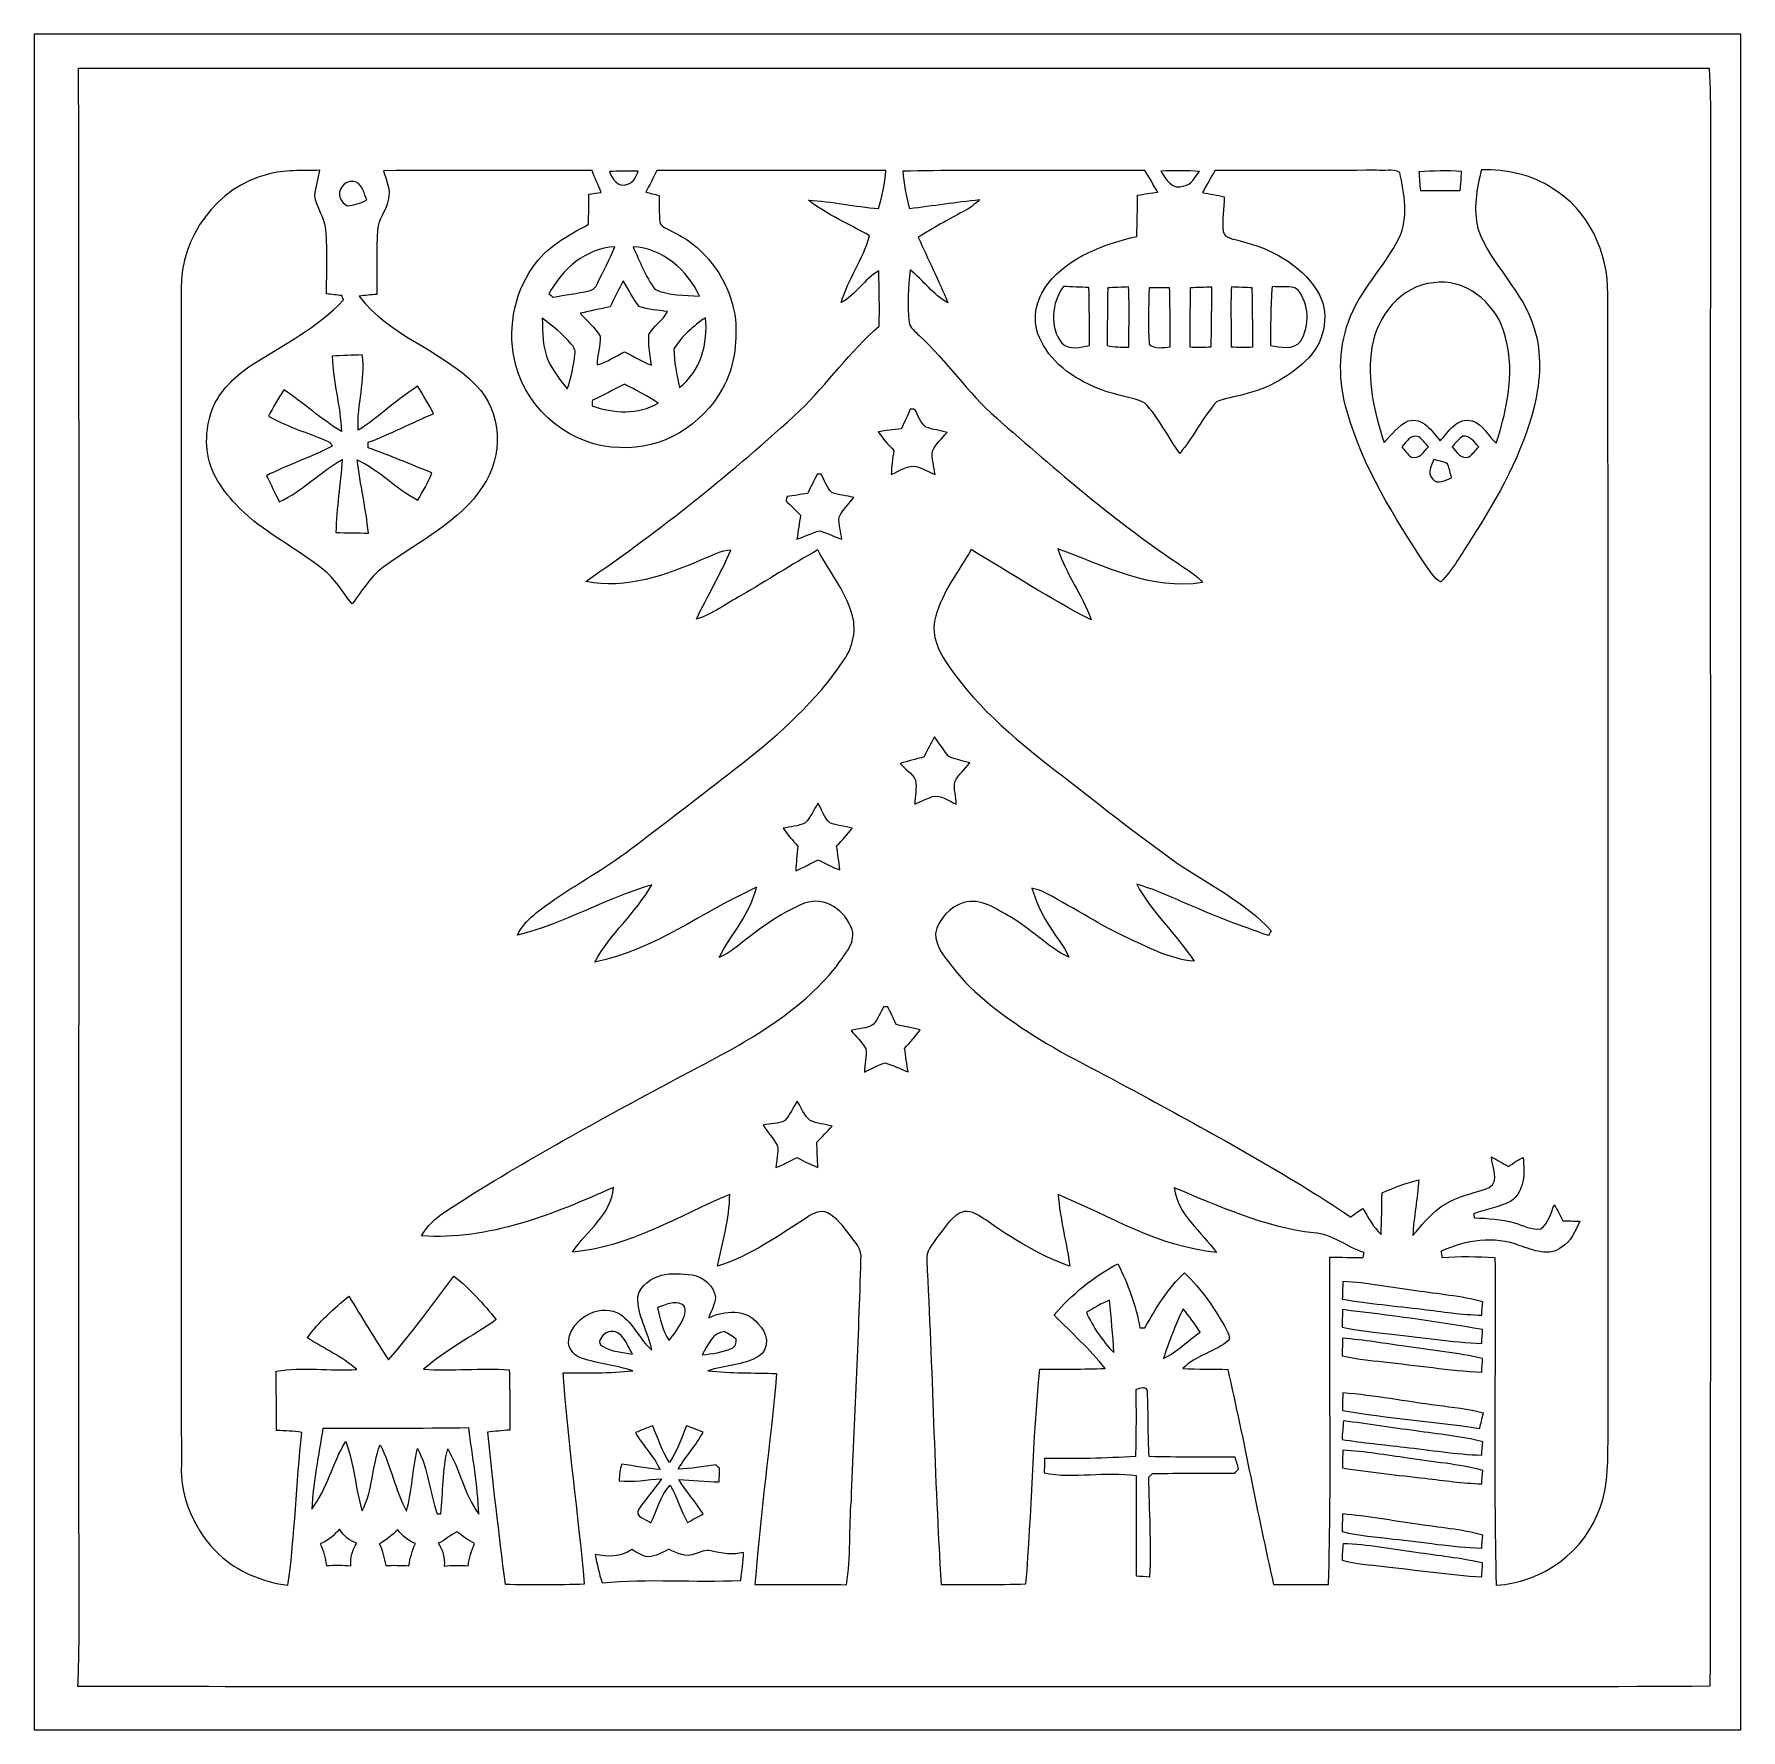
# Model space of a CAD drawing. Header units: centimetres. Extents: x -16.8 to 16.8, y -16.7 to 16.7.
import ezdxf

# ---------------------------------------------------------------- set-up
doc = ezdxf.new("R2010")
doc.units = ezdxf.units.CM
doc.header["$MEASUREMENT"] = 0
doc.layers.add('Layer 1', color=7, linetype='Continuous')

msp = doc.modelspace()

# ---------------------------------------------------------------- linework, layer by layer
at = {"layer": 'Layer 1', "lineweight": 9}
for points, knots in [([(-16.77458, 16.66875), (-16.77458, 16.66875), (16.77458, 16.66875), (16.77458, 16.66875), (16.77458, 16.66875), (16.77458, 16.66875), (16.77458, -16.66875), (16.77458, -16.66875), (16.77458, -16.66875), (16.77458, -16.66875), (-16.77458, -16.66875), (-16.77458, -16.66875), (-16.77458, -16.66875), (-16.77458, -16.66875), (-16.77458, 16.66875), (-16.77458, 16.66875), (-16.77458, 16.66875), (-16.77458, 16.66875), (-16.77458, 16.66875), (-16.77458, 16.66875)], [0, 0, 0, 0, 0.16666667, 0.16666667, 0.16666667, 0.16666667, 0.33333333, 0.33333333, 0.33333333, 0.33333333, 0.5, 0.5, 0.5, 0.5, 0.66666667, 0.66666667, 0.66666667, 0.66666667, 1, 1, 1, 1]), ([(-15.90075, 15.99636), (-15.88135, 5.83741), (-15.89934, -4.32223), (-15.89158, -14.48153), (-15.89158, -14.48153), (-15.88982, -14.92532), (-15.89405, -15.36947), (-15.91416, -15.81326), (-15.91416, -15.81326), (-9.05157, -15.83408), (-2.18863, -15.81609), (4.67431, -15.82208), (4.67431, -15.82208), (8.50512, -15.81432), (12.33629, -15.83725), (16.1671, -15.81079), (16.1671, -15.81079), (16.1865, -5.58412), (16.1671, 4.64291), (16.17662, 14.86958), (16.17662, 14.86958), (16.17733, 15.246), (16.17274, 15.62241), (16.1484, 15.99777), (16.1484, 15.99777), (5.46523, 15.99777), (-5.21758, 16.00094), (-15.90075, 15.99636)], [0, 0, 0, 0, 0.125, 0.125, 0.125, 0.125, 0.25, 0.25, 0.25, 0.25, 0.375, 0.375, 0.375, 0.375, 0.5, 0.5, 0.5, 0.5, 0.625, 0.625, 0.625, 0.625, 0.75, 0.75, 0.75, 0.75, 1, 1, 1, 1]), ([(-12.18741, 13.91073), (-11.85474, 14.01127), (-11.50232, 13.9767), (-11.15977, 13.99117), (-11.15977, 13.99117), (-11.19364, 13.82607), (-11.23774, 13.66238), (-11.25749, 13.49446), (-11.25749, 13.49446), (-11.22892, 13.25492), (-11.05817, 13.06301), (-11.03806, 12.82206), (-11.03806, 12.82206), (-11.00596, 12.40367), (-11.02572, 11.98386), (-11.02607, 11.56511), (-11.02607, 11.56511), (-10.92694, 11.54853), (-10.8271, 11.53866), (-10.72727, 11.53019), (-10.72727, 11.53019), (-10.71915, 11.50832), (-10.70257, 11.46457), (-10.69411, 11.4427), (-10.69411, 11.4427), (-11.20034, 10.89589), (-11.87803, 10.56534), (-12.49539, 10.16564), (-12.49539, 10.16564), (-12.79913, 9.95927), (-13.08418, 9.70209), (-13.24434, 9.36519), (-13.24434, 9.36519), (-13.40803, 8.96761), (-13.43907, 8.50406), (-13.27362, 8.10154), (-13.27362, 8.10154), (-13.09829, 7.69726), (-12.78537, 7.37235), (-12.4527, 7.09189), (-12.4527, 7.09189), (-12.01667, 6.75746), (-11.53513, 6.48758), (-11.10086, 6.15033), (-11.10086, 6.15033), (-10.86238, 5.96547), (-10.70998, 5.69877), (-10.52371, 5.46594), (-10.52371, 5.46594), (-10.31981, 5.73193), (-10.14906, 6.03885), (-9.85873, 6.22335), (-9.85873, 6.22335), (-9.20503, 6.70807), (-8.40846, 7.07178), (-7.95549, 7.77875), (-7.95549, 7.77875), (-7.54768, 8.36612), (-7.5692, 9.24666), (-8.08637, 9.76383), (-8.08637, 9.76383), (-8.75806, 10.46092), (-9.79558, 10.72727), (-10.3826, 11.51784), (-10.3826, 11.51784), (-10.26866, 11.53372), (-10.15365, 11.54183), (-10.039, 11.55206), (-10.039, 11.55206), (-10.03653, 11.96375), (-10.0524, 12.37615), (-10.02524, 12.78749), (-10.02524, 12.78749), (-10.03265, 13.01715), (-9.84956, 13.18648), (-9.81251, 13.4045), (-9.81251, 13.4045), (-9.7596, 13.60664), (-9.85344, 13.79573), (-9.90706, 13.98446), (-9.90706, 13.98446), (-8.5404, 13.99081), (-7.17374, 13.98799), (-5.80708, 13.98623), (-5.80708, 13.98623), (-5.75239, 13.84053), (-5.68607, 13.69977), (-5.62575, 13.55619), (-5.62575, 13.55619), (-5.68713, 13.54772), (-5.80954, 13.53009), (-5.87093, 13.52162), (-5.87093, 13.52162), (-5.87269, 13.32442), (-5.87375, 13.12686), (-5.87551, 12.92966), (-5.87551, 12.92966), (-6.28227, 12.71235), (-6.70842, 12.48128), (-6.97089, 12.08758), (-6.97089, 12.08758), (-7.36177, 11.5383), (-7.47995, 10.80488), (-7.30497, 10.15647), (-7.30497, 10.15647), (-7.06296, 9.25266), (-6.20042, 8.5538), (-5.25886, 8.5411), (-5.25886, 8.5411), (-4.43406, 8.48889), (-3.63538, 8.98349), (-3.2452, 9.69927), (-3.2452, 9.69927), (-3.01166, 10.10638), (-2.95557, 10.59392), (-2.98556, 11.0557), (-2.98556, 11.0557), (-3.06211, 11.63426), (-3.36656, 12.18142), (-3.82764, 12.5409), (-3.82764, 12.5409), (-3.99239, 12.68483), (-4.19841, 12.76315), (-4.38573, 12.87039), (-4.38573, 12.87039), (-4.42842, 12.89332), (-4.47075, 12.92684), (-4.4771, 12.97834), (-4.4771, 12.97834), (-4.4898, 13.1512), (-4.48698, 13.32406), (-4.48557, 13.49692), (-4.48557, 13.49692), (-4.57553, 13.5195), (-4.66266, 13.54067), (-4.75121, 13.5636), (-4.75121, 13.5636), (-4.67431, 13.70224), (-4.60622, 13.84547), (-4.53602, 13.98764), (-4.53602, 13.98764), (-3.0353, 13.98658), (-1.53423, 13.99046), (-0.03316, 13.98552), (-0.03316, 13.98552), (-0.04445, 13.73187), (-0.10795, 13.48422), (-0.1778, 13.24151), (-0.1778, 13.24151), (-0.63888, 13.27291), (-1.09291, 13.38651), (-1.55434, 13.40238), (-1.55434, 13.40238), (-1.18392, 13.12263), (-0.75636, 12.93213), (-0.35278, 12.70564), (-0.35278, 12.70564), (-0.48013, 12.2428), (-0.77752, 11.84945), (-0.90911, 11.38978), (-0.90911, 11.38978), (-0.61877, 11.54359), (-0.45685, 11.85333), (-0.17321, 12.01526), (-0.17321, 12.01526), (-0.16016, 11.65331), (-0.15804, 11.29101), (-0.16228, 10.92906), (-0.16228, 10.92906), (-0.73695, 10.42952), (-1.17863, 9.80158), (-1.72014, 9.26994), (-1.72014, 9.26994), (-3.04094, 8.05145), (-4.44888, 6.9275), (-5.92914, 5.90938), (-5.92914, 5.90938), (-5.13503, 5.74463), (-4.3494, 6.03779), (-3.62797, 6.34541), (-3.62797, 6.34541), (-3.44946, 6.41244), (-3.27695, 6.52286), (-3.08081, 6.52357), (-3.08081, 6.52357), (-3.27731, 6.0579), (-3.54048, 5.62328), (-3.75567, 5.16608), (-3.75567, 5.16608), (-3.43853, 5.26768), (-3.16759, 5.47194), (-2.87867, 5.63174), (-2.87867, 5.63174), (-2.37102, 5.92208), (-1.88383, 6.24628), (-1.37125, 6.5278), (-1.37125, 6.5278), (-1.15041, 6.11646), (-0.84384, 5.74604), (-0.70485, 5.29484), (-0.70485, 5.29484), (-0.60078, 4.97769), (-0.67028, 4.62386), (-0.86289, 4.3561), (-0.86289, 4.3561), (-1.39594, 3.56341), (-2.10714, 2.91112), (-2.85962, 2.33116), (-2.85962, 2.33116), (-3.55353, 1.78894), (-4.2478, 1.24636), (-4.95441, 0.72002), (-4.95441, 0.72002), (-5.45606, 0.32703), (-6.0131, 0.01482), (-6.54156, -0.33902), (-6.54156, -0.33902), (-6.81214, -0.54081), (-7.12858, -0.72813), (-7.27498, -1.04775), (-7.27498, -1.04775), (-6.35847, -0.81844), (-5.53755, -0.32032), (-4.63374, -0.05574), (-4.63374, -0.05574), (-4.94594, -0.6036), (-5.4483, -1.02094), (-5.75592, -1.57339), (-5.75592, -1.57339), (-4.58964, -1.34373), (-3.63855, -0.58455), (-2.57634, -0.10478), (-2.57634, -0.10478), (-2.69381, -0.62618), (-3.06917, -1.02164), (-3.31117, -1.48237), (-3.31117, -1.48237), (-3.20146, -1.43581), (-3.09668, -1.37619), (-3.0032, -1.30175), (-3.0032, -1.30175), (-2.57493, -0.96555), (-2.13889, -0.61877), (-1.62878, -0.41628), (-1.62878, -0.41628), (-1.23684, -0.26564), (-0.81139, -0.57044), (-0.69286, -0.94227), (-0.69286, -0.94227), (-0.62724, -1.23261), (-0.87242, -1.44851), (-1.01177, -1.66934), (-1.01177, -1.66934), (-1.72826, -2.56787), (-2.75167, -3.13196), (-3.75179, -3.65795), (-3.75179, -3.65795), (-5.23099, -4.44324), (-6.70525, -5.24193), (-8.13188, -6.11999), (-8.13188, -6.11999), (-8.49313, -6.36905), (-8.93586, -6.56167), (-9.16023, -6.95854), (-9.16023, -6.95854), (-7.83273, -7.04533), (-6.57296, -6.53627), (-5.38551, -6.00463), (-5.38551, -6.00463), (-5.42149, -6.53662), (-5.9182, -6.86047), (-6.19301, -7.27675), (-6.19301, -7.27675), (-5.07894, -7.18079), (-4.11092, -6.56555), (-3.10056, -6.14221), (-3.10056, -6.14221), (-3.10374, -6.62164), (-3.24944, -7.08307), (-3.34151, -7.54944), (-3.34151, -7.54944), (-2.69169, -7.35259), (-2.13043, -6.94866), (-1.56739, -6.58283), (-1.56739, -6.58283), (-1.45627, -6.51087), (-1.31163, -6.44313), (-1.17828, -6.50346), (-1.17828, -6.50346), (-0.9973, -6.598), (-0.87736, -6.77122), (-0.75106, -6.92573), (-0.75106, -6.92573), (-0.64946, -7.07637), (-0.48578, -7.22136), (-0.52141, -7.42632), (-0.52141, -7.42632), (-0.56162, -9.00289), (-0.65864, -10.57769), (-0.71049, -12.15425), (-0.71049, -12.15425), (-0.76129, -12.70564), (-0.71438, -13.26691), (-0.80539, -13.81442), (-0.80539, -13.81442), (-1.40547, -13.81054), (-2.00554, -13.81231), (-2.60562, -13.80843), (-2.60562, -13.80843), (-2.49943, -12.42377), (-2.30188, -11.04618), (-2.17946, -9.66223), (-2.17946, -9.66223), (-2.62961, -9.64847), (-3.08116, -9.65976), (-3.52919, -9.61072), (-3.52919, -9.61072), (-3.20428, -9.49325), (-2.82857, -9.50983), (-2.52906, -9.32392), (-2.52906, -9.32392), (-2.30082, -9.18563), (-2.35726, -8.83603), (-2.54494, -8.68362), (-2.54494, -8.68362), (-2.78024, -8.38447), (-3.20216, -8.41834), (-3.51402, -8.56968), (-3.51402, -8.56968), (-3.46886, -8.43703), (-3.39408, -8.31074), (-3.38173, -8.16963), (-3.38173, -8.16963), (-3.40254, -7.93856), (-3.62162, -7.7597), (-3.84246, -7.72619), (-3.84246, -7.72619), (-4.04001, -7.70819), (-4.24639, -7.68138), (-4.44147, -7.72724), (-4.44147, -7.72724), (-4.63797, -7.79568), (-4.86551, -7.92092), (-4.90467, -8.14634), (-4.90467, -8.14634), (-4.93078, -8.5217), (-4.69759, -8.84379), (-4.63091, -9.20327), (-4.63091, -9.20327), (-4.87292, -8.99866), (-4.99039, -8.68045), (-5.25251, -8.49877), (-5.25251, -8.49877), (-5.61622, -8.27617), (-6.13339, -8.53017), (-6.2484, -8.92175), (-6.2484, -8.92175), (-6.32213, -9.11049), (-6.19725, -9.3091), (-6.0138, -9.36166), (-6.0138, -9.36166), (-5.68678, -9.47067), (-5.33894, -9.50524), (-5.00909, -9.60755), (-5.00909, -9.60755), (-5.46276, -9.65941), (-5.91996, -9.65059), (-6.37575, -9.65024), (-6.37575, -9.65024), (-6.27909, -11.03701), (-6.07836, -12.4146), (-5.95383, -13.7989), (-5.95383, -13.7989), (-6.47524, -13.81478), (-6.99699, -13.81725), (-7.51875, -13.80349), (-7.51875, -13.80349), (-7.64187, -12.80795), (-7.76393, -11.81171), (-7.86518, -10.81405), (-7.86518, -10.81405), (-7.71913, -10.79959), (-7.57273, -10.78865), (-7.42633, -10.77454), (-7.42633, -10.77454), (-7.42597, -10.37872), (-7.4235, -9.98326), (-7.43373, -9.58815), (-7.43373, -9.58815), (-7.995, -9.55005), (-8.55839, -9.61954), (-9.1186, -9.57862), (-9.1186, -9.57862), (-8.68292, -9.19903), (-8.16222, -8.93374), (-7.6895, -8.60319), (-7.6895, -8.60319), (-7.94667, -8.29945), (-8.20596, -7.98654), (-8.52734, -7.74806), (-8.52734, -7.74806), (-8.94327, -8.30615), (-9.35073, -8.87448), (-9.81181, -9.39624), (-9.81181, -9.39624), (-10.07392, -8.98102), (-10.33357, -8.56439), (-10.58792, -8.14423), (-10.58792, -8.14423), (-10.88461, -8.388), (-11.17847, -8.64623), (-11.40389, -8.95985), (-11.40389, -8.95985), (-11.08428, -9.17187), (-10.72268, -9.3278), (-10.43411, -9.58497), (-10.43411, -9.58497), (-10.96081, -9.61425), (-11.49279, -9.52994), (-12.01632, -9.61884), (-12.01632, -9.61884), (-12.0142, -10.00619), (-12.01244, -10.39354), (-12.00997, -10.78124), (-12.00997, -10.78124), (-11.84451, -10.79394), (-11.6773, -10.79182), (-11.51396, -10.82287), (-11.51396, -10.82287), (-11.61979, -11.82264), (-11.64731, -12.83053), (-11.78525, -13.82677), (-11.78525, -13.82677), (-12.28478, -13.76045), (-12.77338, -13.56113), (-13.14521, -13.21611), (-13.14521, -13.21611), (-13.61758, -12.75856), (-13.90509, -12.11121), (-13.88075, -11.4487), (-13.88075, -11.4487), (-13.88498, -3.74579), (-13.87793, 3.95711), (-13.88428, 11.65966), (-13.88428, 11.65966), (-13.90262, 12.67072), (-13.17872, 13.66767), (-12.18741, 13.91073)], [0, 0, 0, 0, 0.00884956, 0.00884956, 0.00884956, 0.00884956, 0.01769912, 0.01769912, 0.01769912, 0.01769912, 0.02654867, 0.02654867, 0.02654867, 0.02654867, 0.03539823, 0.03539823, 0.03539823, 0.03539823, 0.04424779, 0.04424779, 0.04424779, 0.04424779, 0.05309735, 0.05309735, 0.05309735, 0.05309735, 0.0619469, 0.0619469, 0.0619469, 0.0619469, 0.07079646, 0.07079646, 0.07079646, 0.07079646, 0.07964602, 0.07964602, 0.07964602, 0.07964602, 0.08849558, 0.08849558, 0.08849558, 0.08849558, 0.09734513, 0.09734513, 0.09734513, 0.09734513, 0.10619469, 0.10619469, 0.10619469, 0.10619469, 0.11504425, 0.11504425, 0.11504425, 0.11504425, 0.12389381, 0.12389381, 0.12389381, 0.12389381, 0.13274336, 0.13274336, 0.13274336, 0.13274336, 0.14159292, 0.14159292, 0.14159292, 0.14159292, 0.15044248, 0.15044248, 0.15044248, 0.15044248, 0.15929204, 0.15929204, 0.15929204, 0.15929204, 0.16814159, 0.16814159, 0.16814159, 0.16814159, 0.17699115, 0.17699115, 0.17699115, 0.17699115, 0.18584071, 0.18584071, 0.18584071, 0.18584071, 0.19469027, 0.19469027, 0.19469027, 0.19469027, 0.20353982, 0.20353982, 0.20353982, 0.20353982, 0.21238938, 0.21238938, 0.21238938, 0.21238938, 0.22123894, 0.22123894, 0.22123894, 0.22123894, 0.2300885, 0.2300885, 0.2300885, 0.2300885, 0.23893805, 0.23893805, 0.23893805, 0.23893805, 0.24778761, 0.24778761, 0.24778761, 0.24778761, 0.25663717, 0.25663717, 0.25663717, 0.25663717, 0.26548673, 0.26548673, 0.26548673, 0.26548673, 0.27433628, 0.27433628, 0.27433628, 0.27433628, 0.28318584, 0.28318584, 0.28318584, 0.28318584, 0.2920354, 0.2920354, 0.2920354, 0.2920354, 0.30088496, 0.30088496, 0.30088496, 0.30088496, 0.30973451, 0.30973451, 0.30973451, 0.30973451, 0.31858407, 0.31858407, 0.31858407, 0.31858407, 0.32743363, 0.32743363, 0.32743363, 0.32743363, 0.33628319, 0.33628319, 0.33628319, 0.33628319, 0.34513274, 0.34513274, 0.34513274, 0.34513274, 0.3539823, 0.3539823, 0.3539823, 0.3539823, 0.36283186, 0.36283186, 0.36283186, 0.36283186, 0.37168142, 0.37168142, 0.37168142, 0.37168142, 0.38053097, 0.38053097, 0.38053097, 0.38053097, 0.38938053, 0.38938053, 0.38938053, 0.38938053, 0.39823009, 0.39823009, 0.39823009, 0.39823009, 0.40707965, 0.40707965, 0.40707965, 0.40707965, 0.4159292, 0.4159292, 0.4159292, 0.4159292, 0.42477876, 0.42477876, 0.42477876, 0.42477876, 0.43362832, 0.43362832, 0.43362832, 0.43362832, 0.44247788, 0.44247788, 0.44247788, 0.44247788, 0.45132743, 0.45132743, 0.45132743, 0.45132743, 0.46017699, 0.46017699, 0.46017699, 0.46017699, 0.46902655, 0.46902655, 0.46902655, 0.46902655, 0.47787611, 0.47787611, 0.47787611, 0.47787611, 0.48672566, 0.48672566, 0.48672566, 0.48672566, 0.49557522, 0.49557522, 0.49557522, 0.49557522, 0.50442478, 0.50442478, 0.50442478, 0.50442478, 0.51327434, 0.51327434, 0.51327434, 0.51327434, 0.52212389, 0.52212389, 0.52212389, 0.52212389, 0.53097345, 0.53097345, 0.53097345, 0.53097345, 0.53982301, 0.53982301, 0.53982301, 0.53982301, 0.54867257, 0.54867257, 0.54867257, 0.54867257, 0.55752212, 0.55752212, 0.55752212, 0.55752212, 0.56637168, 0.56637168, 0.56637168, 0.56637168, 0.57522124, 0.57522124, 0.57522124, 0.57522124, 0.5840708, 0.5840708, 0.5840708, 0.5840708, 0.59292035, 0.59292035, 0.59292035, 0.59292035, 0.60176991, 0.60176991, 0.60176991, 0.60176991, 0.61061947, 0.61061947, 0.61061947, 0.61061947, 0.61946903, 0.61946903, 0.61946903, 0.61946903, 0.62831858, 0.62831858, 0.62831858, 0.62831858, 0.63716814, 0.63716814, 0.63716814, 0.63716814, 0.6460177, 0.6460177, 0.6460177, 0.6460177, 0.65486726, 0.65486726, 0.65486726, 0.65486726, 0.66371681, 0.66371681, 0.66371681, 0.66371681, 0.67256637, 0.67256637, 0.67256637, 0.67256637, 0.68141593, 0.68141593, 0.68141593, 0.68141593, 0.69026549, 0.69026549, 0.69026549, 0.69026549, 0.69911504, 0.69911504, 0.69911504, 0.69911504, 0.7079646, 0.7079646, 0.7079646, 0.7079646, 0.71681416, 0.71681416, 0.71681416, 0.71681416, 0.72566372, 0.72566372, 0.72566372, 0.72566372, 0.73451327, 0.73451327, 0.73451327, 0.73451327, 0.74336283, 0.74336283, 0.74336283, 0.74336283, 0.75221239, 0.75221239, 0.75221239, 0.75221239, 0.76106195, 0.76106195, 0.76106195, 0.76106195, 0.7699115, 0.7699115, 0.7699115, 0.7699115, 0.77876106, 0.77876106, 0.77876106, 0.77876106, 0.78761062, 0.78761062, 0.78761062, 0.78761062, 0.79646018, 0.79646018, 0.79646018, 0.79646018, 0.80530973, 0.80530973, 0.80530973, 0.80530973, 0.81415929, 0.81415929, 0.81415929, 0.81415929, 0.82300885, 0.82300885, 0.82300885, 0.82300885, 0.83185841, 0.83185841, 0.83185841, 0.83185841, 0.84070796, 0.84070796, 0.84070796, 0.84070796, 0.84955752, 0.84955752, 0.84955752, 0.84955752, 0.85840708, 0.85840708, 0.85840708, 0.85840708, 0.86725664, 0.86725664, 0.86725664, 0.86725664, 0.87610619, 0.87610619, 0.87610619, 0.87610619, 0.88495575, 0.88495575, 0.88495575, 0.88495575, 0.89380531, 0.89380531, 0.89380531, 0.89380531, 0.90265487, 0.90265487, 0.90265487, 0.90265487, 0.91150442, 0.91150442, 0.91150442, 0.91150442, 0.92035398, 0.92035398, 0.92035398, 0.92035398, 0.92920354, 0.92920354, 0.92920354, 0.92920354, 0.9380531, 0.9380531, 0.9380531, 0.9380531, 0.94690265, 0.94690265, 0.94690265, 0.94690265, 0.95575221, 0.95575221, 0.95575221, 0.95575221, 0.96460177, 0.96460177, 0.96460177, 0.96460177, 0.97345133, 0.97345133, 0.97345133, 0.97345133, 0.98230088, 0.98230088, 0.98230088, 0.98230088, 1, 1, 1, 1]), ([(-10.77383, 13.49834), (-10.79853, 13.66379), (-10.60379, 13.83136), (-10.4461, 13.75622), (-10.4461, 13.75622), (-10.31064, 13.69942), (-10.29053, 13.52479), (-10.23267, 13.41191), (-10.23267, 13.41191), (-10.35544, 13.34523), (-10.48561, 13.30466), (-10.6232, 13.29055), (-10.6232, 13.29055), (-10.69446, 13.33994), (-10.75514, 13.41191), (-10.77383, 13.49834)], [0, 0, 0, 0, 0.2, 0.2, 0.2, 0.2, 0.4, 0.4, 0.4, 0.4, 0.6, 0.6, 0.6, 0.6, 1, 1, 1, 1]), ([(-5.467, 13.96682), (-5.27826, 13.97282), (-5.08882, 13.98199), (-4.89938, 13.97494), (-4.89938, 13.97494), (-4.94242, 13.87299), (-4.98934, 13.74599), (-5.11069, 13.71812), (-5.11069, 13.71812), (-5.3019, 13.6458), (-5.40879, 13.82466), (-5.467, 13.96682)], [0, 0, 0, 0, 0.25, 0.25, 0.25, 0.25, 0.5, 0.5, 0.5, 0.5, 1, 1, 1, 1]), ([(0.30198, 13.97459), (1.88807, 14.00316), (3.47451, 13.98129), (5.06095, 13.98658), (5.06095, 13.98658), (5.14491, 13.84547), (5.22922, 13.70436), (5.31389, 13.5636), (5.31389, 13.5636), (5.18054, 13.54349), (5.04825, 13.52444), (4.91596, 13.50151), (4.91596, 13.50151), (4.90926, 13.23199), (4.91419, 12.96211), (4.89973, 12.69259), (4.89973, 12.69259), (4.25873, 12.53631), (3.57858, 12.30418), (3.15736, 11.76479), (3.15736, 11.76479), (2.90371, 11.45822), (2.81764, 10.99185), (3.01978, 10.63766), (3.01978, 10.63766), (3.25049, 10.15682), (3.72816, 9.85943), (4.2104, 9.67493), (4.2104, 9.67493), (4.48275, 9.56592), (4.78543, 9.54758), (5.05037, 9.42022), (5.05037, 9.42022), (5.33541, 9.13095), (5.50616, 8.75242), (5.7464, 8.4268), (5.7464, 8.4268), (6.0131, 8.7443), (6.18878, 9.13059), (6.46889, 9.43681), (6.46889, 9.43681), (6.63469, 9.51865), (6.82554, 9.52994), (7.00123, 9.58497), (7.00123, 9.58497), (7.48559, 9.6968), (7.93538, 9.95433), (8.28393, 10.30781), (8.28393, 10.30781), (8.60813, 10.64966), (8.70409, 11.21657), (8.44585, 11.62191), (8.44585, 11.62191), (8.11354, 12.15355), (7.52404, 12.46082), (6.92961, 12.60263), (6.92961, 12.60263), (6.82449, 12.64497), (6.62446, 12.64038), (6.59941, 12.78925), (6.59941, 12.78925), (6.57578, 13.01609), (6.61776, 13.24504), (6.6167, 13.47223), (6.6167, 13.47223), (6.47559, 13.50292), (6.33412, 13.52762), (6.19301, 13.55549), (6.19301, 13.55549), (6.27309, 13.70012), (6.35423, 13.84406), (6.43608, 13.98764), (6.43608, 13.98764), (7.49547, 13.98834), (8.55451, 13.98552), (9.61355, 13.99258), (9.61355, 13.99258), (9.7596, 13.96965), (9.93175, 14.02821), (10.06792, 13.9506), (10.06792, 13.9506), (10.16247, 13.5315), (10.24537, 13.0683), (10.05558, 12.6619), (10.05558, 12.6619), (9.77336, 12.08334), (9.27065, 11.63073), (9.06039, 11.01337), (9.06039, 11.01337), (8.85507, 10.44822), (8.8646, 9.82169), (9.03464, 9.24842), (9.03464, 9.24842), (9.34473, 8.15516), (9.95715, 7.17832), (10.57557, 6.23676), (10.57557, 6.23676), (10.66941, 6.12175), (10.73432, 5.96336), (10.87755, 5.89844), (10.87755, 5.89844), (11.11956, 6.15139), (11.29347, 6.46289), (11.48292, 6.75569), (11.48292, 6.75569), (12.00397, 7.56744), (12.48269, 8.42574), (12.71834, 9.36837), (12.71834, 9.36837), (12.83194, 9.86331), (12.86827, 10.39036), (12.71305, 10.88108), (12.71305, 10.88108), (12.50068, 11.61768), (11.85792, 12.12815), (11.60639, 12.84499), (11.60639, 12.84499), (11.51043, 13.22564), (11.57958, 13.62851), (11.67659, 14.0021), (11.67659, 14.0021), (12.16201, 14.00598), (12.66437, 13.91567), (13.07042, 13.63416), (13.07042, 13.63416), (13.78761, 13.2147), (14.17108, 12.36627), (14.15803, 11.55277), (14.15803, 11.55277), (14.1732, 4.08622), (14.15768, -3.38102), (14.16579, -10.84792), (14.16579, -10.84792), (14.15556, -11.32805), (14.18061, -11.82546), (14.01233, -12.28478), (14.01233, -12.28478), (13.72376, -13.15156), (12.87639, -13.78021), (11.96552, -13.82395), (11.96552, -13.82395), (11.90907, -11.67836), (11.95846, -9.53064), (11.94047, -7.38434), (11.94047, -7.38434), (11.59334, -7.36036), (11.24585, -7.35612), (10.89907, -7.38258), (10.89907, -7.38258), (10.89307, -7.3406), (10.88778, -7.29862), (10.88284, -7.25734), (10.88284, -7.25734), (11.36474, -7.0425), (11.92953, -6.94972), (12.43224, -7.15045), (12.43224, -7.15045), (12.68836, -7.22877), (13.00868, -7.38399), (13.24681, -7.17832), (13.24681, -7.17832), (13.43731, -7.06861), (13.52338, -6.86012), (13.6084, -6.66962), (13.6084, -6.66962), (13.49798, -6.66468), (13.38509, -6.6615), (13.27573, -6.6608), (13.27573, -6.6608), (13.22352, -6.55426), (13.16955, -6.44878), (13.10534, -6.34929), (13.10534, -6.34929), (13.03408, -6.51193), (12.99704, -6.70807), (12.84499, -6.81849), (12.84499, -6.81849), (12.65872, -6.84989), (12.49539, -6.7497), (12.32323, -6.70242), (12.32323, -6.70242), (12.06853, -6.61987), (11.80006, -6.61917), (11.53619, -6.59906), (11.53619, -6.59906), (11.5316, -6.57931), (11.52278, -6.54015), (11.51855, -6.52074), (11.51855, -6.52074), (11.76161, -6.44454), (12.01632, -6.39339), (12.24739, -6.28368), (12.24739, -6.28368), (12.52361, -6.08118), (12.53278, -5.72206), (12.49221, -5.41479), (12.49221, -5.41479), (12.38956, -5.46029), (12.30066, -5.5312), (12.20823, -5.59294), (12.20823, -5.59294), (12.09569, -5.53085), (11.98492, -5.46559), (11.87344, -5.40385), (11.87344, -5.40385), (11.87944, -5.59929), (12.04383, -5.88151), (11.83005, -6.00781), (11.83005, -6.00781), (11.50408, -6.13481), (11.13296, -6.18173), (10.85215, -6.40856), (10.85215, -6.40856), (10.64648, -6.55708), (10.49408, -6.76134), (10.32722, -6.94902), (10.32722, -6.94902), (10.34344, -6.58178), (10.41929, -6.22088), (10.44504, -5.8547), (10.44504, -5.8547), (10.19634, -5.91608), (9.95645, -6.01027), (9.72044, -6.1087), (9.72044, -6.1087), (9.71726, -6.38175), (9.71409, -6.65551), (9.70209, -6.92891), (9.70209, -6.92891), (9.55075, -6.78286), (9.44809, -6.59659), (9.34261, -6.41703), (9.34261, -6.41703), (9.26006, -6.46889), (9.18245, -6.5278), (9.10519, -6.58707), (9.10519, -6.58707), (7.83167, -5.72488), (6.47629, -4.99498), (5.12904, -4.25732), (5.12904, -4.25732), (4.37197, -3.83505), (3.58634, -3.46428), (2.84974, -3.00637), (2.84974, -3.00637), (2.27789, -2.63102), (1.70533, -2.22673), (1.28376, -1.67922), (1.28376, -1.67922), (1.1303, -1.48484), (0.94227, -1.27318), (0.94368, -1.01), (0.94368, -1.01), (0.99871, -0.7299), (1.22767, -0.4893), (1.49895, -0.40464), (1.49895, -0.40464), (1.8355, -0.30833), (2.13819, -0.53128), (2.41618, -0.68721), (2.41618, -0.68721), (2.82293, -0.91546), (3.14219, -1.27741), (3.56411, -1.47814), (3.56411, -1.47814), (3.46675, -1.23931), (3.2826, -1.05198), (3.16018, -0.82726), (3.16018, -0.82726), (3.01696, -0.60995), (2.92135, -0.36724), (2.83527, -0.12312), (2.83527, -0.12312), (2.9023, -0.13794), (2.97074, -0.15205), (3.03424, -0.18098), (3.03424, -0.18098), (3.59304, -0.4572), (4.10633, -0.81668), (4.6736, -1.07738), (4.6736, -1.07738), (5.1054, -1.27776), (5.5439, -1.51377), (6.02615, -1.55893), (6.02615, -1.55893), (5.68325, -1.03046), (5.19924, -0.60078), (4.89797, -0.04551), (4.89797, -0.04551), (5.24863, -0.13935), (5.57601, -0.30163), (5.91079, -0.43921), (5.91079, -0.43921), (6.42691, -0.66569), (6.95219, -0.87101), (7.48665, -1.04987), (7.48665, -1.04987), (7.50111, -1.02799), (7.52969, -0.9839), (7.54415, -0.96203), (7.54415, -0.96203), (7.01851, -0.3877), (6.30908, -0.04833), (5.67584, 0.38559), (5.67584, 0.38559), (4.86057, 0.96238), (4.08411, 1.59103), (3.29248, 2.19922), (3.29248, 2.19922), (2.46874, 2.83633), (1.65488, 3.52319), (1.09326, 4.41184), (1.09326, 4.41184), (0.95356, 4.6549), (0.85513, 4.95229), (0.94686, 5.23028), (0.94686, 5.23028), (1.08338, 5.71006), (1.39912, 6.10623), (1.64289, 6.53415), (1.64289, 6.53415), (2.42746, 6.07448), (3.18594, 5.56331), (4.00085, 5.15726), (4.00085, 5.15726), (3.83893, 5.64444), (3.50132, 6.05719), (3.35068, 6.55108), (3.35068, 6.55108), (4.26438, 6.21982), (5.18619, 5.72064), (6.19301, 5.88892), (6.19301, 5.88892), (6.08753, 6.01804), (5.94219, 6.10376), (5.80672, 6.19654), (5.80672, 6.19654), (4.50391, 7.06755), (3.31329, 8.09025), (2.14066, 9.12566), (2.14066, 9.12566), (1.57621, 9.60931), (1.1684, 10.24431), (0.61983, 10.7442), (0.61983, 10.7442), (0.54539, 10.82146), (0.4445, 10.8906), (0.42263, 11.00279), (0.42263, 11.00279), (0.39264, 11.34674), (0.4004, 11.69494), (0.44732, 12.03678), (0.44732, 12.03678), (0.70062, 11.82934), (0.89606, 11.54748), (1.18604, 11.38696), (1.18604, 11.38696), (1.00753, 11.82335), (0.79551, 12.24527), (0.6036, 12.67601), (0.6036, 12.67601), (0.89747, 12.84993), (1.18957, 13.02844), (1.49507, 13.18189), (1.49507, 13.18189), (1.6129, 13.2401), (1.71591, 13.32265), (1.80834, 13.41543), (1.80834, 13.41543), (1.34832, 13.36887), (0.89112, 13.2969), (0.43215, 13.24187), (0.43215, 13.24187), (0.37006, 13.48246), (0.31926, 13.72623), (0.30198, 13.97459)], [0, 0, 0, 0, 0.01052632, 0.01052632, 0.01052632, 0.01052632, 0.02105263, 0.02105263, 0.02105263, 0.02105263, 0.03157895, 0.03157895, 0.03157895, 0.03157895, 0.04210526, 0.04210526, 0.04210526, 0.04210526, 0.05263158, 0.05263158, 0.05263158, 0.05263158, 0.06315789, 0.06315789, 0.06315789, 0.06315789, 0.07368421, 0.07368421, 0.07368421, 0.07368421, 0.08421053, 0.08421053, 0.08421053, 0.08421053, 0.09473684, 0.09473684, 0.09473684, 0.09473684, 0.10526316, 0.10526316, 0.10526316, 0.10526316, 0.11578947, 0.11578947, 0.11578947, 0.11578947, 0.12631579, 0.12631579, 0.12631579, 0.12631579, 0.13684211, 0.13684211, 0.13684211, 0.13684211, 0.14736842, 0.14736842, 0.14736842, 0.14736842, 0.15789474, 0.15789474, 0.15789474, 0.15789474, 0.16842105, 0.16842105, 0.16842105, 0.16842105, 0.17894737, 0.17894737, 0.17894737, 0.17894737, 0.18947368, 0.18947368, 0.18947368, 0.18947368, 0.2, 0.2, 0.2, 0.2, 0.21052632, 0.21052632, 0.21052632, 0.21052632, 0.22105263, 0.22105263, 0.22105263, 0.22105263, 0.23157895, 0.23157895, 0.23157895, 0.23157895, 0.24210526, 0.24210526, 0.24210526, 0.24210526, 0.25263158, 0.25263158, 0.25263158, 0.25263158, 0.26315789, 0.26315789, 0.26315789, 0.26315789, 0.27368421, 0.27368421, 0.27368421, 0.27368421, 0.28421053, 0.28421053, 0.28421053, 0.28421053, 0.29473684, 0.29473684, 0.29473684, 0.29473684, 0.30526316, 0.30526316, 0.30526316, 0.30526316, 0.31578947, 0.31578947, 0.31578947, 0.31578947, 0.32631579, 0.32631579, 0.32631579, 0.32631579, 0.33684211, 0.33684211, 0.33684211, 0.33684211, 0.34736842, 0.34736842, 0.34736842, 0.34736842, 0.35789474, 0.35789474, 0.35789474, 0.35789474, 0.36842105, 0.36842105, 0.36842105, 0.36842105, 0.37894737, 0.37894737, 0.37894737, 0.37894737, 0.38947368, 0.38947368, 0.38947368, 0.38947368, 0.4, 0.4, 0.4, 0.4, 0.41052632, 0.41052632, 0.41052632, 0.41052632, 0.42105263, 0.42105263, 0.42105263, 0.42105263, 0.43157895, 0.43157895, 0.43157895, 0.43157895, 0.44210526, 0.44210526, 0.44210526, 0.44210526, 0.45263158, 0.45263158, 0.45263158, 0.45263158, 0.46315789, 0.46315789, 0.46315789, 0.46315789, 0.47368421, 0.47368421, 0.47368421, 0.47368421, 0.48421053, 0.48421053, 0.48421053, 0.48421053, 0.49473684, 0.49473684, 0.49473684, 0.49473684, 0.50526316, 0.50526316, 0.50526316, 0.50526316, 0.51578947, 0.51578947, 0.51578947, 0.51578947, 0.52631579, 0.52631579, 0.52631579, 0.52631579, 0.53684211, 0.53684211, 0.53684211, 0.53684211, 0.54736842, 0.54736842, 0.54736842, 0.54736842, 0.55789474, 0.55789474, 0.55789474, 0.55789474, 0.56842105, 0.56842105, 0.56842105, 0.56842105, 0.57894737, 0.57894737, 0.57894737, 0.57894737, 0.58947368, 0.58947368, 0.58947368, 0.58947368, 0.6, 0.6, 0.6, 0.6, 0.61052632, 0.61052632, 0.61052632, 0.61052632, 0.62105263, 0.62105263, 0.62105263, 0.62105263, 0.63157895, 0.63157895, 0.63157895, 0.63157895, 0.64210526, 0.64210526, 0.64210526, 0.64210526, 0.65263158, 0.65263158, 0.65263158, 0.65263158, 0.66315789, 0.66315789, 0.66315789, 0.66315789, 0.67368421, 0.67368421, 0.67368421, 0.67368421, 0.68421053, 0.68421053, 0.68421053, 0.68421053, 0.69473684, 0.69473684, 0.69473684, 0.69473684, 0.70526316, 0.70526316, 0.70526316, 0.70526316, 0.71578947, 0.71578947, 0.71578947, 0.71578947, 0.72631579, 0.72631579, 0.72631579, 0.72631579, 0.73684211, 0.73684211, 0.73684211, 0.73684211, 0.74736842, 0.74736842, 0.74736842, 0.74736842, 0.75789474, 0.75789474, 0.75789474, 0.75789474, 0.76842105, 0.76842105, 0.76842105, 0.76842105, 0.77894737, 0.77894737, 0.77894737, 0.77894737, 0.78947368, 0.78947368, 0.78947368, 0.78947368, 0.8, 0.8, 0.8, 0.8, 0.81052632, 0.81052632, 0.81052632, 0.81052632, 0.82105263, 0.82105263, 0.82105263, 0.82105263, 0.83157895, 0.83157895, 0.83157895, 0.83157895, 0.84210526, 0.84210526, 0.84210526, 0.84210526, 0.85263158, 0.85263158, 0.85263158, 0.85263158, 0.86315789, 0.86315789, 0.86315789, 0.86315789, 0.87368421, 0.87368421, 0.87368421, 0.87368421, 0.88421053, 0.88421053, 0.88421053, 0.88421053, 0.89473684, 0.89473684, 0.89473684, 0.89473684, 0.90526316, 0.90526316, 0.90526316, 0.90526316, 0.91578947, 0.91578947, 0.91578947, 0.91578947, 0.92631579, 0.92631579, 0.92631579, 0.92631579, 0.93684211, 0.93684211, 0.93684211, 0.93684211, 0.94736842, 0.94736842, 0.94736842, 0.94736842, 0.95789474, 0.95789474, 0.95789474, 0.95789474, 0.96842105, 0.96842105, 0.96842105, 0.96842105, 0.97894737, 0.97894737, 0.97894737, 0.97894737, 1, 1, 1, 1]), ([(5.37316, 13.97741), (5.62645, 13.98023), (5.88186, 13.99152), (6.13516, 13.97), (6.13516, 13.97), (6.04555, 13.86311), (5.97606, 13.70436), (5.82401, 13.68319), (5.82401, 13.68319), (5.60952, 13.595), (5.46559, 13.82042), (5.37316, 13.97741)], [0, 0, 0, 0, 0.25, 0.25, 0.25, 0.25, 0.5, 0.5, 0.5, 0.5, 1, 1, 1, 1]), ([(10.44646, 13.96118), (10.7248, 13.97635), (11.00561, 13.99434), (11.28395, 13.96506), (11.28395, 13.96506), (11.2776, 13.84229), (11.2716, 13.71953), (11.25643, 13.59747), (11.25643, 13.59747), (10.99644, 13.59747), (10.73644, 13.59747), (10.47715, 13.59782), (10.47715, 13.59782), (10.45986, 13.71847), (10.45281, 13.83982), (10.44646, 13.96118)], [0, 0, 0, 0, 0.2, 0.2, 0.2, 0.2, 0.4, 0.4, 0.4, 0.4, 0.6, 0.6, 0.6, 0.6, 1, 1, 1, 1]), ([(-6.65445, 11.56476), (-6.39939, 12.05265), (-5.92843, 12.45552), (-5.36046, 12.48974), (-5.36046, 12.48974), (-5.45853, 12.24139), (-5.58694, 12.00644), (-5.70265, 11.7662), (-5.70265, 11.7662), (-5.72594, 11.69176), (-5.78697, 11.63602), (-5.86281, 11.62156), (-5.86281, 11.62156), (-6.09847, 11.57323), (-6.3373, 11.54218), (-6.57331, 11.49562), (-6.57331, 11.49562), (-6.60047, 11.51855), (-6.62764, 11.54183), (-6.65445, 11.56476)], [0, 0, 0, 0, 0.16666667, 0.16666667, 0.16666667, 0.16666667, 0.33333333, 0.33333333, 0.33333333, 0.33333333, 0.5, 0.5, 0.5, 0.5, 0.66666667, 0.66666667, 0.66666667, 0.66666667, 1, 1, 1, 1]), ([(-5.00098, 12.48869), (-4.42136, 12.46046), (-3.93206, 12.02619), (-3.69288, 11.51784), (-3.69288, 11.51784), (-3.98498, 11.54007), (-4.30636, 11.52172), (-4.57341, 11.65542), (-4.57341, 11.65542), (-4.75756, 11.90801), (-4.87363, 12.20399), (-5.00098, 12.48869)], [0, 0, 0, 0, 0.25, 0.25, 0.25, 0.25, 0.5, 0.5, 0.5, 0.5, 1, 1, 1, 1]), ([(-5.19289, 11.81664), (-5.08423, 11.6519), (-5.00662, 11.46422), (-4.88068, 11.31252), (-4.88068, 11.31252), (-4.70218, 11.25185), (-4.50991, 11.24303), (-4.324, 11.21304), (-4.324, 11.21304), (-4.41219, 11.03524), (-4.59881, 10.9347), (-4.69053, 10.76219), (-4.69053, 10.76219), (-4.70711, 10.5597), (-4.66408, 10.35967), (-4.6422, 10.15929), (-4.6422, 10.15929), (-4.82177, 10.23867), (-4.99463, 10.33251), (-5.16784, 10.42458), (-5.16784, 10.42458), (-5.34529, 10.33498), (-5.51321, 10.21997), (-5.70724, 10.16776), (-5.70724, 10.16776), (-5.71606, 10.35756), (-5.63739, 10.541), (-5.6455, 10.73009), (-5.6455, 10.73009), (-5.74993, 10.90154), (-5.90903, 11.02995), (-6.0385, 11.18164), (-6.0385, 11.18164), (-5.84447, 11.22856), (-5.64833, 11.26631), (-5.45324, 11.30723), (-5.45324, 11.30723), (-5.36751, 11.47727), (-5.28602, 11.65013), (-5.19289, 11.81664)], [0, 0, 0, 0, 0.09090909, 0.09090909, 0.09090909, 0.09090909, 0.18181818, 0.18181818, 0.18181818, 0.18181818, 0.27272727, 0.27272727, 0.27272727, 0.27272727, 0.36363636, 0.36363636, 0.36363636, 0.36363636, 0.45454545, 0.45454545, 0.45454545, 0.45454545, 0.54545455, 0.54545455, 0.54545455, 0.54545455, 0.63636364, 0.63636364, 0.63636364, 0.63636364, 0.72727273, 0.72727273, 0.72727273, 0.72727273, 0.81818182, 0.81818182, 0.81818182, 0.81818182, 1, 1, 1, 1]), ([(7.55826, 11.70834), (7.72019, 11.67095), (7.93503, 11.75526), (8.07261, 11.63567), (8.07261, 11.63567), (8.28992, 11.36121), (8.30086, 10.94034), (8.12518, 10.64189), (8.12518, 10.64189), (7.99359, 10.44116), (7.72195, 10.52054), (7.52581, 10.547), (7.52581, 10.547), (7.52898, 10.93435), (7.53357, 11.3217), (7.55826, 11.70834)], [0, 0, 0, 0, 0.2, 0.2, 0.2, 0.2, 0.4, 0.4, 0.4, 0.4, 0.6, 0.6, 0.6, 0.6, 1, 1, 1, 1]), ([(10.73044, 11.78066), (11.34322, 11.87803), (11.92071, 11.40531), (12.1098, 10.84368), (12.1098, 10.84368), (12.35463, 10.12119), (12.19412, 9.33485), (11.96657, 8.6293), (11.96657, 8.6293), (11.80465, 8.76794), (11.71046, 9.00042), (11.49562, 9.06321), (11.49562, 9.06321), (11.20634, 9.14753), (11.02677, 8.85931), (10.86697, 8.67339), (10.86697, 8.67339), (10.70857, 8.85719), (10.52195, 9.14859), (10.23479, 9.06392), (10.23479, 9.06392), (10.03617, 8.97643), (9.91129, 8.78805), (9.75995, 8.64059), (9.75995, 8.64059), (9.57051, 9.24172), (9.41529, 9.87954), (9.52112, 10.51243), (9.52112, 10.51243), (9.62307, 11.11603), (10.08627, 11.72422), (10.73044, 11.78066)], [0, 0, 0, 0, 0.11111111, 0.11111111, 0.11111111, 0.11111111, 0.22222222, 0.22222222, 0.22222222, 0.22222222, 0.33333333, 0.33333333, 0.33333333, 0.33333333, 0.44444444, 0.44444444, 0.44444444, 0.44444444, 0.55555556, 0.55555556, 0.55555556, 0.55555556, 0.66666667, 0.66666667, 0.66666667, 0.66666667, 0.77777778, 0.77777778, 0.77777778, 0.77777778, 1, 1, 1, 1]), ([(3.45687, 11.70658), (3.62268, 11.69952), (3.7906, 11.69423), (3.95746, 11.68435), (3.95746, 11.68435), (3.96804, 11.30582), (3.96981, 10.92729), (3.97228, 10.54876), (3.97228, 10.54876), (3.79659, 10.50749), (3.57681, 10.45598), (3.42829, 10.59004), (3.42829, 10.59004), (3.17676, 10.91036), (3.22862, 11.38626), (3.45687, 11.70658)], [0, 0, 0, 0, 0.2, 0.2, 0.2, 0.2, 0.4, 0.4, 0.4, 0.4, 0.6, 0.6, 0.6, 0.6, 1, 1, 1, 1]), ([(4.3307, 11.68083), (4.43265, 11.68541), (4.63691, 11.69458), (4.73922, 11.69917), (4.73922, 11.69917), (4.75932, 11.30547), (4.7431, 10.91036), (4.74345, 10.51631), (4.74345, 10.51631), (4.60093, 10.50925), (4.4577, 10.51807), (4.31765, 10.54559), (4.31765, 10.54559), (4.31976, 10.92412), (4.32153, 11.30265), (4.3307, 11.68083)], [0, 0, 0, 0, 0.2, 0.2, 0.2, 0.2, 0.4, 0.4, 0.4, 0.4, 0.6, 0.6, 0.6, 0.6, 1, 1, 1, 1]), ([(5.14209, 11.68294), (5.27579, 11.68365), (5.4102, 11.68365), (5.54531, 11.68294), (5.54531, 11.68294), (5.55554, 11.29524), (5.55696, 10.90718), (5.55625, 10.51913), (5.55625, 10.51913), (5.41972, 10.51666), (5.2511, 10.4648), (5.14103, 10.57169), (5.14103, 10.57169), (5.11775, 10.94176), (5.13186, 11.31288), (5.14209, 11.68294)], [0, 0, 0, 0, 0.2, 0.2, 0.2, 0.2, 0.4, 0.4, 0.4, 0.4, 0.6, 0.6, 0.6, 0.6, 1, 1, 1, 1]), ([(5.95242, 11.68118), (6.09318, 11.68612), (6.23464, 11.69035), (6.37646, 11.69423), (6.37646, 11.69423), (6.3754, 11.30335), (6.36552, 10.91248), (6.36482, 10.5216), (6.36482, 10.5216), (6.22476, 10.51031), (6.08436, 10.51066), (5.94431, 10.52089), (5.94431, 10.52089), (5.94325, 10.90754), (5.94325, 11.29453), (5.95242, 11.68118)], [0, 0, 0, 0, 0.2, 0.2, 0.2, 0.2, 0.4, 0.4, 0.4, 0.4, 0.6, 0.6, 0.6, 0.6, 1, 1, 1, 1]), ([(6.76134, 11.69917), (6.86329, 11.69458), (7.06684, 11.68541), (7.16844, 11.68083), (7.16844, 11.68083), (7.17832, 11.29383), (7.17973, 10.90648), (7.17867, 10.51913), (7.17867, 10.51913), (7.03862, 10.50996), (6.89822, 10.51278), (6.75852, 10.52124), (6.75852, 10.52124), (6.75675, 10.91389), (6.74088, 11.30688), (6.76134, 11.69917)], [0, 0, 0, 0, 0.2, 0.2, 0.2, 0.2, 0.4, 0.4, 0.4, 0.4, 0.6, 0.6, 0.6, 0.6, 1, 1, 1, 1]), ([(-6.78815, 11.08498), (-6.57931, 10.93682), (-6.38598, 10.76643), (-6.21489, 10.57557), (-6.21489, 10.57557), (-6.16726, 10.5223), (-6.13057, 10.45245), (-6.14292, 10.37872), (-6.14292, 10.37872), (-6.17079, 10.14624), (-6.217, 9.91411), (-6.29461, 9.69257), (-6.29461, 9.69257), (-6.42973, 9.86437), (-6.56378, 10.04006), (-6.66397, 10.23479), (-6.66397, 10.23479), (-6.78215, 10.50008), (-6.77792, 10.80064), (-6.78815, 11.08498)], [0, 0, 0, 0, 0.16666667, 0.16666667, 0.16666667, 0.16666667, 0.33333333, 0.33333333, 0.33333333, 0.33333333, 0.5, 0.5, 0.5, 0.5, 0.66666667, 0.66666667, 0.66666667, 0.66666667, 1, 1, 1, 1]), ([(-4.197, 10.48209), (-4.04777, 10.73221), (-3.81706, 10.93153), (-3.57646, 11.0931), (-3.57646, 11.0931), (-3.52249, 10.59109), (-3.67736, 10.04111), (-4.08728, 9.71973), (-4.08728, 9.71973), (-4.13844, 9.97091), (-4.20017, 10.22385), (-4.197, 10.48209)], [0, 0, 0, 0, 0.25, 0.25, 0.25, 0.25, 0.5, 0.5, 0.5, 0.5, 1, 1, 1, 1]), ([(-10.91777, 10.33956), (-10.71986, 10.34838), (-10.52195, 10.35614), (-10.32369, 10.36249), (-10.32369, 10.36249), (-10.25208, 9.86966), (-10.43446, 9.37719), (-10.40412, 8.88259), (-10.40412, 8.88259), (-9.99314, 9.14047), (-9.64812, 9.48972), (-9.23608, 9.74584), (-9.23608, 9.74584), (-9.12742, 9.56945), (-9.01277, 9.39553), (-8.92634, 9.20644), (-8.92634, 9.20644), (-9.35602, 9.02547), (-9.76983, 8.80639), (-10.20798, 8.64552), (-10.20798, 8.64552), (-10.20833, 8.60848), (-10.20868, 8.57109), (-10.20904, 8.53405), (-10.20904, 8.53405), (-9.78464, 8.38906), (-9.37436, 8.20773), (-8.95703, 8.04474), (-8.95703, 8.04474), (-9.02723, 7.8553), (-9.1313, 7.68068), (-9.23396, 7.50711), (-9.23396, 7.50711), (-9.65729, 7.73148), (-9.98926, 8.10189), (-10.42705, 8.30051), (-10.42705, 8.30051), (-10.36108, 7.81897), (-10.25349, 7.34377), (-10.20374, 6.85976), (-10.20374, 6.85976), (-10.41682, 6.86294), (-10.6299, 6.86506), (-10.84263, 6.8707), (-10.84263, 6.8707), (-10.83204, 7.35154), (-10.75055, 7.82673), (-10.71809, 8.30545), (-10.71809, 8.30545), (-11.15236, 8.05991), (-11.50408, 7.68738), (-11.95634, 7.47148), (-11.95634, 7.47148), (-12.03643, 7.64505), (-12.12356, 7.81473), (-12.20399, 7.98795), (-12.20399, 7.98795), (-11.7856, 8.20491), (-11.33228, 8.34954), (-10.91565, 8.56827), (-10.91565, 8.56827), (-10.9407, 8.65646), (-11.0423, 8.67939), (-11.11497, 8.71467), (-11.11497, 8.71467), (-11.47092, 8.84943), (-11.83287, 8.97537), (-12.16907, 9.15635), (-12.16907, 9.15635), (-12.07488, 9.33344), (-11.97504, 9.50771), (-11.8678, 9.67705), (-11.8678, 9.67705), (-11.48045, 9.41564), (-11.13014, 9.10167), (-10.73362, 8.85402), (-10.73362, 8.85402), (-10.75478, 9.3532), (-10.89731, 9.83968), (-10.91777, 10.33956)], [0, 0, 0, 0, 0.04761905, 0.04761905, 0.04761905, 0.04761905, 0.0952381, 0.0952381, 0.0952381, 0.0952381, 0.14285714, 0.14285714, 0.14285714, 0.14285714, 0.19047619, 0.19047619, 0.19047619, 0.19047619, 0.23809524, 0.23809524, 0.23809524, 0.23809524, 0.28571429, 0.28571429, 0.28571429, 0.28571429, 0.33333333, 0.33333333, 0.33333333, 0.33333333, 0.38095238, 0.38095238, 0.38095238, 0.38095238, 0.42857143, 0.42857143, 0.42857143, 0.42857143, 0.47619048, 0.47619048, 0.47619048, 0.47619048, 0.52380952, 0.52380952, 0.52380952, 0.52380952, 0.57142857, 0.57142857, 0.57142857, 0.57142857, 0.61904762, 0.61904762, 0.61904762, 0.61904762, 0.66666667, 0.66666667, 0.66666667, 0.66666667, 0.71428571, 0.71428571, 0.71428571, 0.71428571, 0.76190476, 0.76190476, 0.76190476, 0.76190476, 0.80952381, 0.80952381, 0.80952381, 0.80952381, 0.85714286, 0.85714286, 0.85714286, 0.85714286, 0.9047619, 0.9047619, 0.9047619, 0.9047619, 1, 1, 1, 1]), ([(-5.80178, 9.47032), (-5.58765, 9.5698), (-5.3781, 9.67952), (-5.16925, 9.79029), (-5.16925, 9.79029), (-4.94877, 9.66541), (-4.7184, 9.5571), (-4.50674, 9.41599), (-4.50674, 9.41599), (-4.89585, 9.17646), (-5.38833, 9.21702), (-5.80496, 9.3599), (-5.80496, 9.3599), (-5.80425, 9.38742), (-5.80249, 9.4428), (-5.80178, 9.47032)], [0, 0, 0, 0, 0.2, 0.2, 0.2, 0.2, 0.4, 0.4, 0.4, 0.4, 0.6, 0.6, 0.6, 0.6, 1, 1, 1, 1]), ([(0.44732, 9.29428), (0.4699, 9.29358), (0.51576, 9.29252), (0.53834, 9.29217), (0.53834, 9.29217), (0.60254, 9.17328), (0.64241, 9.02864), (0.75389, 8.94468), (0.75389, 8.94468), (0.88971, 8.89529), (1.03364, 8.87307), (1.1744, 8.83955), (1.1744, 8.83955), (1.07668, 8.7182), (0.94509, 8.6173), (0.88406, 8.47055), (0.88406, 8.47055), (0.86078, 8.31674), (0.91863, 8.16398), (0.9338, 8.01123), (0.9338, 8.01123), (0.81668, 8.0585), (0.70697, 8.12271), (0.58702, 8.16257), (0.58702, 8.16257), (0.39582, 8.21372), (0.23918, 8.07826), (0.07338, 8.01194), (0.07338, 8.01194), (0.08079, 8.16927), (0.10407, 8.32591), (0.12206, 8.48219), (0.12206, 8.48219), (0.01587, 8.60249), (-0.09313, 8.71996), (-0.18486, 8.85155), (-0.18486, 8.85155), (-0.03493, 8.87236), (0.11606, 8.89212), (0.2667, 8.91152), (0.2667, 8.91152), (0.33443, 9.03534), (0.39123, 9.16481), (0.44732, 9.29428)], [0, 0, 0, 0, 0.08333333, 0.08333333, 0.08333333, 0.08333333, 0.16666667, 0.16666667, 0.16666667, 0.16666667, 0.25, 0.25, 0.25, 0.25, 0.33333333, 0.33333333, 0.33333333, 0.33333333, 0.41666667, 0.41666667, 0.41666667, 0.41666667, 0.5, 0.5, 0.5, 0.5, 0.58333333, 0.58333333, 0.58333333, 0.58333333, 0.66666667, 0.66666667, 0.66666667, 0.66666667, 0.75, 0.75, 0.75, 0.75, 0.83333333, 0.83333333, 0.83333333, 0.83333333, 1, 1, 1, 1]), ([(10.11132, 8.55592), (10.20304, 8.64623), (10.27889, 8.81168), (10.44152, 8.74959), (10.44152, 8.74959), (10.51666, 8.69738), (10.5724, 8.62295), (10.63237, 8.55486), (10.63237, 8.55486), (10.53994, 8.46137), (10.46198, 8.29945), (10.29723, 8.35378), (10.29723, 8.35378), (10.22103, 8.40669), (10.16882, 8.48536), (10.11132, 8.55592)], [0, 0, 0, 0, 0.2, 0.2, 0.2, 0.2, 0.4, 0.4, 0.4, 0.4, 0.6, 0.6, 0.6, 0.6, 1, 1, 1, 1]), ([(11.09874, 8.55486), (11.16471, 8.62894), (11.22433, 8.71432), (11.31252, 8.76406), (11.31252, 8.76406), (11.45081, 8.77887), (11.53477, 8.64164), (11.62226, 8.55733), (11.62226, 8.55733), (11.56123, 8.48854), (11.50549, 8.41304), (11.42929, 8.36013), (11.42929, 8.36013), (11.26596, 8.29804), (11.19046, 8.4642), (11.09874, 8.55486)], [0, 0, 0, 0, 0.2, 0.2, 0.2, 0.2, 0.4, 0.4, 0.4, 0.4, 0.6, 0.6, 0.6, 0.6, 1, 1, 1, 1]), ([(10.73926, 8.30862), (10.8137, 8.27828), (10.92976, 8.26876), (11.00772, 8.22219), (11.00772, 8.22219), (11.04688, 8.13506), (11.05923, 8.04016), (11.08639, 7.94773), (11.08639, 7.94773), (10.97209, 7.89552), (10.81652, 7.80168), (10.71351, 7.92692), (10.71351, 7.92692), (10.59145, 8.03381), (10.70328, 8.18903), (10.73926, 8.30862)], [0, 0, 0, 0, 0.2, 0.2, 0.2, 0.2, 0.4, 0.4, 0.4, 0.4, 0.6, 0.6, 0.6, 0.6, 1, 1, 1, 1]), ([(-1.38113, 8.02005), (-1.36208, 8.0197), (-1.32362, 8.01899), (-1.30457, 8.01864), (-1.30457, 8.01864), (-1.23613, 7.89975), (-1.19909, 7.75335), (-1.09432, 7.65881), (-1.09432, 7.65881), (-0.95779, 7.60236), (-0.8068, 7.59601), (-0.66393, 7.56003), (-0.66393, 7.56003), (-0.75636, 7.42809), (-0.88406, 7.31837), (-0.95321, 7.17127), (-0.95321, 7.17127), (-0.96273, 7.02557), (-0.91581, 6.88305), (-0.90029, 6.73876), (-0.90029, 6.73876), (-1.04599, 6.78815), (-1.18428, 6.85624), (-1.32962, 6.90527), (-1.32962, 6.90527), (-1.48484, 6.86435), (-1.62842, 6.78921), (-1.78082, 6.73947), (-1.78082, 6.73947), (-1.75824, 6.89681), (-1.73284, 7.05344), (-1.70991, 7.21042), (-1.70991, 7.21042), (-1.80516, 7.30744), (-1.90147, 7.40339), (-1.99919, 7.49759), (-1.99919, 7.49759), (-1.99319, 7.51805), (-1.98085, 7.55932), (-1.97485, 7.57978), (-1.97485, 7.57978), (-1.84115, 7.59813), (-1.70603, 7.61612), (-1.57268, 7.63834), (-1.57268, 7.63834), (-1.50848, 7.76534), (-1.44392, 7.89234), (-1.38113, 8.02005)], [0, 0, 0, 0, 0.07692308, 0.07692308, 0.07692308, 0.07692308, 0.15384615, 0.15384615, 0.15384615, 0.15384615, 0.23076923, 0.23076923, 0.23076923, 0.23076923, 0.30769231, 0.30769231, 0.30769231, 0.30769231, 0.38461538, 0.38461538, 0.38461538, 0.38461538, 0.46153846, 0.46153846, 0.46153846, 0.46153846, 0.53846154, 0.53846154, 0.53846154, 0.53846154, 0.61538462, 0.61538462, 0.61538462, 0.61538462, 0.69230769, 0.69230769, 0.69230769, 0.69230769, 0.76923077, 0.76923077, 0.76923077, 0.76923077, 0.84615385, 0.84615385, 0.84615385, 0.84615385, 1, 1, 1, 1]), ([(0.71755, 2.45851), (0.78423, 2.59221), (0.84808, 2.72697), (0.92216, 2.85644), (0.92216, 2.85644), (1.01565, 2.72944), (1.09996, 2.59644), (1.19839, 2.47227), (1.19839, 2.47227), (1.32927, 2.40806), (1.47849, 2.38584), (1.61713, 2.34103), (1.61713, 2.34103), (1.52012, 2.21615), (1.38959, 2.11384), (1.32221, 1.96815), (1.32221, 1.96815), (1.29716, 1.82386), (1.35079, 1.67428), (1.34902, 1.52894), (1.34902, 1.52894), (1.1998, 1.59667), (1.05728, 1.71732), (0.88124, 1.67958), (0.88124, 1.67958), (0.76412, 1.63442), (0.65123, 1.58186), (0.53657, 1.53176), (0.53657, 1.53176), (0.5334, 1.68839), (0.58067, 1.8482), (0.55104, 2.00378), (0.55104, 2.00378), (0.48401, 2.13783), (0.34537, 2.21933), (0.24694, 2.32869), (0.24694, 2.32869), (0.40252, 2.37596), (0.56021, 2.41618), (0.71755, 2.45851)], [0, 0, 0, 0, 0.09090909, 0.09090909, 0.09090909, 0.09090909, 0.18181818, 0.18181818, 0.18181818, 0.18181818, 0.27272727, 0.27272727, 0.27272727, 0.27272727, 0.36363636, 0.36363636, 0.36363636, 0.36363636, 0.45454545, 0.45454545, 0.45454545, 0.45454545, 0.54545455, 0.54545455, 0.54545455, 0.54545455, 0.63636364, 0.63636364, 0.63636364, 0.63636364, 0.72727273, 0.72727273, 0.72727273, 0.72727273, 0.81818182, 0.81818182, 0.81818182, 0.81818182, 1, 1, 1, 1]), ([(-1.62101, 1.16381), (-1.50636, 1.26788), (-1.45344, 1.42169), (-1.36701, 1.54764), (-1.36701, 1.54764), (-1.28834, 1.42099), (-1.24495, 1.26824), (-1.13559, 1.16346), (-1.13559, 1.16346), (-0.99554, 1.1116), (-0.84173, 1.09961), (-0.69674, 1.06116), (-0.69674, 1.06116), (-0.78423, 0.9331), (-0.89253, 0.82162), (-0.99942, 0.70979), (-0.99942, 0.70979), (-0.97966, 0.55351), (-0.95321, 0.39793), (-0.93416, 0.24165), (-0.93416, 0.24165), (-1.08479, 0.28893), (-1.22449, 0.36019), (-1.36102, 0.4378), (-1.36102, 0.4378), (-1.50742, 0.36477), (-1.65241, 0.28928), (-1.79952, 0.21802), (-1.79952, 0.21802), (-1.80058, 0.38171), (-1.77694, 0.54398), (-1.76142, 0.70661), (-1.76142, 0.70661), (-1.86408, 0.8188), (-1.96779, 0.92992), (-2.05281, 1.05622), (-2.05281, 1.05622), (-1.90923, 1.09149), (-1.75225, 1.09079), (-1.62101, 1.16381)], [0, 0, 0, 0, 0.09090909, 0.09090909, 0.09090909, 0.09090909, 0.18181818, 0.18181818, 0.18181818, 0.18181818, 0.27272727, 0.27272727, 0.27272727, 0.27272727, 0.36363636, 0.36363636, 0.36363636, 0.36363636, 0.45454545, 0.45454545, 0.45454545, 0.45454545, 0.54545455, 0.54545455, 0.54545455, 0.54545455, 0.63636364, 0.63636364, 0.63636364, 0.63636364, 0.72727273, 0.72727273, 0.72727273, 0.72727273, 0.81818182, 0.81818182, 0.81818182, 0.81818182, 1, 1, 1, 1]), ([(-0.07691, -2.45674), (-0.05539, -2.45639), (-0.01235, -2.45569), (0.00917, -2.45533), (0.00917, -2.45533), (0.06209, -2.57034), (0.11536, -2.6864), (0.16863, -2.80176), (0.16863, -2.80176), (0.28716, -2.82716), (0.52388, -2.87796), (0.64241, -2.90336), (0.64241, -2.90336), (0.55351, -3.03636), (0.44379, -3.15313), (0.3362, -3.2706), (0.3362, -3.2706), (0.35736, -3.42477), (0.38241, -3.57928), (0.40464, -3.7338), (0.40464, -3.7338), (0.25118, -3.67877), (0.10654, -3.59339), (-0.05151, -3.55565), (-0.05151, -3.55565), (-0.19438, -3.59339), (-0.31856, -3.67947), (-0.45403, -3.73592), (-0.45403, -3.73592), (-0.44768, -3.58281), (-0.4064, -3.42971), (-0.42757, -3.27731), (-0.42757, -3.27731), (-0.49495, -3.13725), (-0.62794, -3.04412), (-0.71438, -2.91747), (-0.71438, -2.91747), (-0.57397, -2.87443), (-0.39793, -2.89066), (-0.27587, -2.79329), (-0.27587, -2.79329), (-0.19121, -2.69346), (-0.14005, -2.57034), (-0.07691, -2.45674)], [0, 0, 0, 0, 0.08333333, 0.08333333, 0.08333333, 0.08333333, 0.16666667, 0.16666667, 0.16666667, 0.16666667, 0.25, 0.25, 0.25, 0.25, 0.33333333, 0.33333333, 0.33333333, 0.33333333, 0.41666667, 0.41666667, 0.41666667, 0.41666667, 0.5, 0.5, 0.5, 0.5, 0.58333333, 0.58333333, 0.58333333, 0.58333333, 0.66666667, 0.66666667, 0.66666667, 0.66666667, 0.75, 0.75, 0.75, 0.75, 0.83333333, 0.83333333, 0.83333333, 0.83333333, 1, 1, 1, 1]), ([(-2.01542, -4.68771), (-1.91453, -4.57659), (-1.85738, -4.43406), (-1.77412, -4.31024), (-1.77412, -4.31024), (-1.69086, -4.43512), (-1.64218, -4.59458), (-1.51977, -4.69018), (-1.51977, -4.69018), (-1.3843, -4.74874), (-1.23296, -4.76109), (-1.09079, -4.8006), (-1.09079, -4.8006), (-1.18463, -4.90926), (-1.28764, -5.00944), (-1.38712, -5.11281), (-1.38712, -5.11281), (-1.38571, -5.27897), (-1.3776, -5.44407), (-1.36878, -5.61058), (-1.36878, -5.61058), (-1.51024, -5.55343), (-1.64641, -5.48464), (-1.78329, -5.41867), (-1.78329, -5.41867), (-1.91699, -5.48922), (-2.05105, -5.56013), (-2.19216, -5.61446), (-2.19216, -5.61446), (-2.18828, -5.47088), (-2.14101, -5.32765), (-2.16041, -5.18407), (-2.16041, -5.18407), (-2.24049, -5.04049), (-2.35656, -4.9216), (-2.44122, -4.7812), (-2.44122, -4.7812), (-2.30329, -4.74733), (-2.14242, -4.76356), (-2.01542, -4.68771)], [0, 0, 0, 0, 0.09090909, 0.09090909, 0.09090909, 0.09090909, 0.18181818, 0.18181818, 0.18181818, 0.18181818, 0.27272727, 0.27272727, 0.27272727, 0.27272727, 0.36363636, 0.36363636, 0.36363636, 0.36363636, 0.45454545, 0.45454545, 0.45454545, 0.45454545, 0.54545455, 0.54545455, 0.54545455, 0.54545455, 0.63636364, 0.63636364, 0.63636364, 0.63636364, 0.72727273, 0.72727273, 0.72727273, 0.72727273, 0.81818182, 0.81818182, 0.81818182, 0.81818182, 1, 1, 1, 1]), ([(5.63598, -6.01169), (6.52357, -6.37611), (7.4108, -6.78639), (8.37424, -6.89928), (8.37424, -6.89928), (8.74536, -6.91303), (9.02547, -7.18114), (9.36942, -7.28557), (9.36942, -7.28557), (9.36413, -7.3092), (9.35426, -7.35612), (9.34896, -7.37976), (9.34896, -7.37976), (9.13201, -7.3854), (8.91505, -7.37376), (8.69809, -7.37694), (8.69809, -7.37694), (8.67657, -9.52112), (8.7309, -11.66671), (8.67022, -13.81019), (8.67022, -13.81019), (8.31003, -13.81125), (7.9502, -13.81196), (7.59072, -13.81266), (7.59072, -13.81266), (7.26616, -12.40755), (7.01111, -10.98691), (6.68761, -9.58144), (6.68761, -9.58144), (6.39374, -9.57686), (6.10023, -9.58039), (5.80707, -9.5631), (5.80707, -9.5631), (6.05508, -9.29746), (6.45195, -9.24807), (6.71371, -9.00077), (6.71371, -9.00077), (6.72359, -8.93586), (6.70101, -8.87201), (6.67173, -8.81556), (6.67173, -8.81556), (6.44313, -8.40423), (6.17961, -8.00629), (5.83636, -7.68138), (5.83636, -7.68138), (5.51321, -7.99147), (5.27826, -8.37741), (5.05636, -8.76265), (5.05636, -8.76265), (5.03308, -8.76335), (4.98616, -8.76476), (4.96252, -8.76547), (4.96252, -8.76547), (4.88738, -8.3252), (4.72757, -7.90328), (4.5272, -7.5057), (4.5272, -7.5057), (4.04777, -7.7537), (3.63079, -8.10683), (3.27413, -8.50935), (3.27413, -8.50935), (3.60962, -8.85966), (3.97757, -9.18069), (4.27849, -9.5631), (4.27849, -9.5631), (3.85057, -9.57862), (3.42265, -9.57827), (2.99508, -9.57756), (2.99508, -9.57756), (2.85044, -10.98056), (2.83986, -12.39414), (2.72168, -13.79996), (2.72168, -13.79996), (2.16641, -13.81548), (1.61078, -13.81196), (1.05516, -13.81337), (1.05516, -13.81337), (0.92181, -11.6907), (0.88477, -9.56098), (0.77223, -7.43656), (0.77223, -7.43656), (0.74824, -7.26511), (0.87983, -7.13317), (0.9652, -6.99982), (0.9652, -6.99982), (1.12254, -6.80967), (1.2513, -6.55249), (1.50495, -6.47771), (1.50495, -6.47771), (1.66441, -6.45442), (1.80022, -6.56766), (1.9304, -6.6421), (1.9304, -6.6421), (2.4444, -7.00476), (2.98521, -7.34589), (3.58281, -7.55438), (3.58281, -7.55438), (3.52072, -7.08237), (3.38984, -6.62093), (3.35562, -6.14504), (3.35562, -6.14504), (4.37374, -6.56696), (5.34317, -7.18079), (6.46571, -7.28169), (6.46571, -7.28169), (6.17291, -6.87176), (5.70618, -6.54932), (5.63598, -6.01169)], [0, 0, 0, 0, 0.03571429, 0.03571429, 0.03571429, 0.03571429, 0.07142857, 0.07142857, 0.07142857, 0.07142857, 0.10714286, 0.10714286, 0.10714286, 0.10714286, 0.14285714, 0.14285714, 0.14285714, 0.14285714, 0.17857143, 0.17857143, 0.17857143, 0.17857143, 0.21428571, 0.21428571, 0.21428571, 0.21428571, 0.25, 0.25, 0.25, 0.25, 0.28571429, 0.28571429, 0.28571429, 0.28571429, 0.32142857, 0.32142857, 0.32142857, 0.32142857, 0.35714286, 0.35714286, 0.35714286, 0.35714286, 0.39285714, 0.39285714, 0.39285714, 0.39285714, 0.42857143, 0.42857143, 0.42857143, 0.42857143, 0.46428571, 0.46428571, 0.46428571, 0.46428571, 0.5, 0.5, 0.5, 0.5, 0.53571429, 0.53571429, 0.53571429, 0.53571429, 0.57142857, 0.57142857, 0.57142857, 0.57142857, 0.60714286, 0.60714286, 0.60714286, 0.60714286, 0.64285714, 0.64285714, 0.64285714, 0.64285714, 0.67857143, 0.67857143, 0.67857143, 0.67857143, 0.71428571, 0.71428571, 0.71428571, 0.71428571, 0.75, 0.75, 0.75, 0.75, 0.78571429, 0.78571429, 0.78571429, 0.78571429, 0.82142857, 0.82142857, 0.82142857, 0.82142857, 0.85714286, 0.85714286, 0.85714286, 0.85714286, 0.89285714, 0.89285714, 0.89285714, 0.89285714, 0.92857143, 0.92857143, 0.92857143, 0.92857143, 1, 1, 1, 1]), ([(8.9535, -7.85389), (9.43469, -7.87471), (9.90706, -7.97631), (10.38401, -8.03557), (10.38401, -8.03557), (10.82357, -8.10507), (11.27125, -8.13506), (11.70199, -8.25359), (11.70199, -8.25359), (11.6967, -8.31885), (11.68612, -8.44938), (11.68082, -8.51464), (11.68082, -8.51464), (11.28924, -8.50865), (10.90189, -8.44656), (10.51419, -8.39964), (10.51419, -8.39964), (9.98926, -8.33508), (9.46221, -8.28746), (8.94045, -8.20173), (8.94045, -8.20173), (8.94151, -8.08355), (8.94786, -7.97031), (8.9535, -7.85389)], [0, 0, 0, 0, 0.14285714, 0.14285714, 0.14285714, 0.14285714, 0.28571429, 0.28571429, 0.28571429, 0.28571429, 0.42857143, 0.42857143, 0.42857143, 0.42857143, 0.57142857, 0.57142857, 0.57142857, 0.57142857, 0.71428571, 0.71428571, 0.71428571, 0.71428571, 1, 1, 1, 1]), ([(-4.51803, -8.36401), (-4.36739, -8.31709), (-4.18888, -8.21972), (-4.03825, -8.30545), (-4.03825, -8.30545), (-3.93594, -8.37248), (-3.98145, -8.509), (-4.02308, -8.60354), (-4.02308, -8.60354), (-4.09963, -8.74889), (-4.19171, -8.88682), (-4.29436, -9.01524), (-4.29436, -9.01524), (-4.41643, -8.81768), (-4.47499, -8.58979), (-4.51803, -8.36401)], [0, 0, 0, 0, 0.2, 0.2, 0.2, 0.2, 0.4, 0.4, 0.4, 0.4, 0.6, 0.6, 0.6, 0.6, 1, 1, 1, 1]), ([(3.90878, -8.45961), (4.058, -8.376), (4.20405, -8.28287), (4.36562, -8.22325), (4.36562, -8.22325), (4.39244, -8.56509), (4.43583, -8.90658), (4.44641, -9.24983), (4.44641, -9.24983), (4.22451, -9.01982), (4.0386, -8.75171), (3.90878, -8.45961)], [0, 0, 0, 0, 0.25, 0.25, 0.25, 0.25, 0.5, 0.5, 0.5, 0.5, 1, 1, 1, 1]), ([(-5.52873, -8.8646), (-5.24792, -8.72243), (-5.1248, -9.09496), (-5.01333, -9.28053), (-5.01333, -9.28053), (-5.21194, -9.24736), (-5.42537, -9.23643), (-5.59964, -9.12707), (-5.59964, -9.12707), (-5.73299, -9.0678), (-5.6134, -8.91258), (-5.52873, -8.8646)], [0, 0, 0, 0, 0.25, 0.25, 0.25, 0.25, 0.5, 0.5, 0.5, 0.5, 1, 1, 1, 1]), ([(5.81096, -8.39082), (5.93125, -8.53687), (6.04344, -8.68998), (6.14751, -8.84908), (6.14751, -8.84908), (5.90409, -9.01982), (5.69136, -9.23678), (5.4229, -9.36978), (5.4229, -9.36978), (5.53156, -9.03605), (5.65997, -8.70797), (5.81096, -8.39082)], [0, 0, 0, 0, 0.25, 0.25, 0.25, 0.25, 0.5, 0.5, 0.5, 0.5, 1, 1, 1, 1]), ([(8.94433, -8.4074), (9.86437, -8.51535), (10.78442, -8.63847), (11.6967, -8.79969), (11.6967, -8.79969), (11.69176, -8.89106), (11.68717, -8.98313), (11.68259, -9.07521), (11.68259, -9.07521), (11.09063, -9.04134), (10.50325, -8.95597), (9.91447, -8.89176), (9.91447, -8.89176), (9.58921, -8.8459), (9.2583, -8.83003), (8.93939, -8.74889), (8.93939, -8.74889), (8.93621, -8.63071), (8.94397, -8.52276), (8.94433, -8.4074)], [0, 0, 0, 0, 0.16666667, 0.16666667, 0.16666667, 0.16666667, 0.33333333, 0.33333333, 0.33333333, 0.33333333, 0.5, 0.5, 0.5, 0.5, 0.66666667, 0.66666667, 0.66666667, 0.66666667, 1, 1, 1, 1]), ([(-3.64278, -9.29816), (-3.53871, -9.11578), (-3.44205, -8.85296), (-3.19828, -8.83991), (-3.19828, -8.83991), (-3.14254, -8.87589), (-3.03177, -8.94715), (-2.97603, -8.98278), (-2.97603, -8.98278), (-2.96933, -9.05792), (-2.98697, -9.14294), (-3.06564, -9.17222), (-3.06564, -9.17222), (-3.24873, -9.24701), (-3.44805, -9.27347), (-3.64278, -9.29816)], [0, 0, 0, 0, 0.2, 0.2, 0.2, 0.2, 0.4, 0.4, 0.4, 0.4, 0.6, 0.6, 0.6, 0.6, 1, 1, 1, 1]), ([(8.94433, -8.96937), (9.36625, -9.00112), (9.78288, -9.07486), (10.20163, -9.13165), (10.20163, -9.13165), (10.70081, -9.20291), (11.20352, -9.25583), (11.69635, -9.36484), (11.69635, -9.36484), (11.69176, -9.45621), (11.68717, -9.54758), (11.68259, -9.63965), (11.68259, -9.63965), (11.03701, -9.6012), (10.39742, -9.50136), (9.75431, -9.43469), (9.75431, -9.43469), (9.48196, -9.40117), (9.20574, -9.38318), (8.93939, -9.31333), (8.93939, -9.31333), (8.93657, -9.19445), (8.94397, -9.08544), (8.94433, -8.96937)], [0, 0, 0, 0, 0.14285714, 0.14285714, 0.14285714, 0.14285714, 0.28571429, 0.28571429, 0.28571429, 0.28571429, 0.42857143, 0.42857143, 0.42857143, 0.42857143, 0.57142857, 0.57142857, 0.57142857, 0.57142857, 0.71428571, 0.71428571, 0.71428571, 0.71428571, 1, 1, 1, 1]), ([(4.88209, -9.97761), (4.96323, -9.96209), (5.08494, -9.8933), (5.10822, -10.01607), (5.10822, -10.01607), (5.13221, -10.44046), (5.11634, -10.86908), (5.14244, -11.29524), (5.14244, -11.29524), (5.70512, -11.31111), (6.2678, -11.30653), (6.83084, -11.30617), (6.83084, -11.30617), (6.85624, -11.38414), (6.88022, -11.46246), (6.9028, -11.54183), (6.9028, -11.54183), (6.87352, -11.56723), (6.84459, -11.59298), (6.81602, -11.61909), (6.81602, -11.61909), (6.28086, -11.62544), (5.74569, -11.62262), (5.21088, -11.62791), (5.21088, -11.62791), (5.18477, -11.65296), (5.15937, -11.678), (5.13397, -11.70376), (5.13397, -11.70376), (5.14985, -12.35534), (5.1883, -13.00621), (5.15937, -13.6585), (5.15937, -13.6585), (5.06659, -13.64968), (4.97805, -13.6465), (4.88738, -13.63945), (4.88738, -13.63945), (4.88386, -12.98293), (4.88597, -12.32641), (4.88809, -11.67059), (4.88809, -11.67059), (4.28872, -11.57429), (3.67524, -11.73833), (3.07975, -11.61627), (3.07975, -11.61627), (3.08187, -11.54536), (3.08645, -11.40425), (3.08892, -11.33369), (3.08892, -11.33369), (3.68441, -11.34181), (4.28025, -11.33087), (4.87504, -11.29418), (4.87504, -11.29418), (4.88738, -10.85533), (4.88668, -10.41647), (4.88209, -9.97761)], [0, 0, 0, 0, 0.06666667, 0.06666667, 0.06666667, 0.06666667, 0.13333333, 0.13333333, 0.13333333, 0.13333333, 0.2, 0.2, 0.2, 0.2, 0.26666667, 0.26666667, 0.26666667, 0.26666667, 0.33333333, 0.33333333, 0.33333333, 0.33333333, 0.4, 0.4, 0.4, 0.4, 0.46666667, 0.46666667, 0.46666667, 0.46666667, 0.53333333, 0.53333333, 0.53333333, 0.53333333, 0.6, 0.6, 0.6, 0.6, 0.66666667, 0.66666667, 0.66666667, 0.66666667, 0.73333333, 0.73333333, 0.73333333, 0.73333333, 0.8, 0.8, 0.8, 0.8, 0.86666667, 0.86666667, 0.86666667, 0.86666667, 1, 1, 1, 1]), ([(8.9535, -10.04358), (9.57545, -10.09474), (10.18893, -10.21186), (10.8077, -10.29088), (10.8077, -10.29088), (11.11074, -10.33463), (11.41801, -10.36214), (11.71434, -10.44328), (11.71434, -10.44328), (11.684, -10.53641), (11.66989, -10.64577), (11.63955, -10.74244), (11.63955, -10.74244), (10.74279, -10.60203), (9.83403, -10.54806), (8.9408, -10.38825), (8.9408, -10.38825), (8.94151, -10.27077), (8.94786, -10.15929), (8.9535, -10.04358)], [0, 0, 0, 0, 0.16666667, 0.16666667, 0.16666667, 0.16666667, 0.33333333, 0.33333333, 0.33333333, 0.33333333, 0.5, 0.5, 0.5, 0.5, 0.66666667, 0.66666667, 0.66666667, 0.66666667, 1, 1, 1, 1]), ([(-11.09839, -10.74349), (-10.14307, -10.73891), (-9.18774, -10.74773), (-8.23242, -10.73397), (-8.23242, -10.73397), (-8.15728, -11.29736), (-8.05674, -11.85968), (-8.03522, -12.42836), (-8.03522, -12.42836), (-8.32132, -12.04348), (-8.40281, -11.551), (-8.64553, -11.14143), (-8.64553, -11.14143), (-8.75206, -11.55982), (-8.73196, -11.99586), (-8.78064, -12.42272), (-8.78064, -12.42272), (-8.79934, -12.42166), (-8.83603, -12.42025), (-8.85472, -12.41919), (-8.85472, -12.41919), (-8.99866, -11.99938), (-9.02723, -11.53548), (-9.23819, -11.14037), (-9.23819, -11.14037), (-9.33768, -11.54501), (-9.34544, -11.96658), (-9.45409, -12.36945), (-9.45409, -12.36945), (-9.68163, -11.95776), (-9.75431, -11.4808), (-9.97479, -11.06523), (-9.97479, -11.06523), (-10.13495, -11.48468), (-10.11484, -11.9634), (-10.32722, -12.36239), (-10.32722, -12.36239), (-10.46163, -11.91401), (-10.48385, -11.43635), (-10.65036, -10.99785), (-10.65036, -10.99785), (-10.90965, -11.42224), (-11.01019, -11.93341), (-11.31782, -12.32888), (-11.31782, -12.32888), (-11.29524, -11.79512), (-11.17671, -11.27054), (-11.09839, -10.74349)], [0, 0, 0, 0, 0.07692308, 0.07692308, 0.07692308, 0.07692308, 0.15384615, 0.15384615, 0.15384615, 0.15384615, 0.23076923, 0.23076923, 0.23076923, 0.23076923, 0.30769231, 0.30769231, 0.30769231, 0.30769231, 0.38461538, 0.38461538, 0.38461538, 0.38461538, 0.46153846, 0.46153846, 0.46153846, 0.46153846, 0.53846154, 0.53846154, 0.53846154, 0.53846154, 0.61538462, 0.61538462, 0.61538462, 0.61538462, 0.69230769, 0.69230769, 0.69230769, 0.69230769, 0.76923077, 0.76923077, 0.76923077, 0.76923077, 0.84615385, 0.84615385, 0.84615385, 0.84615385, 1, 1, 1, 1]), ([(-4.95265, -10.82463), (-4.84152, -10.77736), (-4.72934, -10.7315), (-4.61504, -10.69234), (-4.61504, -10.69234), (-4.51026, -10.9347), (-4.43406, -11.19293), (-4.28696, -11.41483), (-4.28696, -11.41483), (-4.13738, -11.19364), (-4.0513, -10.93823), (-3.95076, -10.69269), (-3.95076, -10.69269), (-3.84069, -10.72903), (-3.73133, -10.77207), (-3.62409, -10.81687), (-3.62409, -10.81687), (-3.7652, -11.07405), (-3.96381, -11.29383), (-4.11656, -11.54359), (-4.11656, -11.54359), (-3.86821, -11.53866), (-3.62232, -11.49667), (-3.37714, -11.45716), (-3.37714, -11.45716), (-3.35209, -11.47974), (-3.32634, -11.50267), (-3.30059, -11.52596), (-3.30059, -11.52596), (-3.30341, -11.6145), (-3.30623, -11.70376), (-3.30941, -11.79336), (-3.30941, -11.79336), (-3.57434, -11.78983), (-3.83752, -11.75949), (-4.10175, -11.74432), (-4.10175, -11.74432), (-3.95887, -11.98174), (-3.77402, -12.19059), (-3.62409, -12.42377), (-3.62409, -12.42377), (-3.72674, -12.48092), (-3.82976, -12.53666), (-3.93347, -12.5917), (-3.93347, -12.5917), (-4.06083, -12.35322), (-4.1402, -12.09252), (-4.26932, -11.85545), (-4.26932, -11.85545), (-4.46652, -12.059), (-4.52614, -12.35357), (-4.65279, -12.60122), (-4.65279, -12.60122), (-4.74274, -12.52996), (-4.98651, -12.47457), (-4.88668, -12.32711), (-4.88668, -12.32711), (-4.74698, -12.12391), (-4.5847, -11.93729), (-4.44359, -11.73515), (-4.44359, -11.73515), (-4.72123, -11.74186), (-5.00027, -11.80853), (-5.2772, -11.77149), (-5.2772, -11.77149), (-5.26909, -11.65825), (-5.25392, -11.55241), (-5.22817, -11.44376), (-5.22817, -11.44376), (-4.97487, -11.48186), (-4.72228, -11.52666), (-4.46723, -11.55171), (-4.46723, -11.55171), (-4.59387, -11.28748), (-4.81118, -11.0804), (-4.95265, -10.82463)], [0, 0, 0, 0, 0.05, 0.05, 0.05, 0.05, 0.1, 0.1, 0.1, 0.1, 0.15, 0.15, 0.15, 0.15, 0.2, 0.2, 0.2, 0.2, 0.25, 0.25, 0.25, 0.25, 0.3, 0.3, 0.3, 0.3, 0.35, 0.35, 0.35, 0.35, 0.4, 0.4, 0.4, 0.4, 0.45, 0.45, 0.45, 0.45, 0.5, 0.5, 0.5, 0.5, 0.55, 0.55, 0.55, 0.55, 0.6, 0.6, 0.6, 0.6, 0.65, 0.65, 0.65, 0.65, 0.7, 0.7, 0.7, 0.7, 0.75, 0.75, 0.75, 0.75, 0.8, 0.8, 0.8, 0.8, 0.85, 0.85, 0.85, 0.85, 0.9, 0.9, 0.9, 0.9, 1, 1, 1, 1]), ([(8.96444, -10.59427), (9.43892, -10.65001), (9.90953, -10.73221), (10.38401, -10.78865), (10.38401, -10.78865), (10.82322, -10.85991), (11.27019, -10.8906), (11.70199, -11.0042), (11.70199, -11.0042), (11.6967, -11.06981), (11.68612, -11.20069), (11.68082, -11.26631), (11.68082, -11.26631), (11.17106, -11.25643), (10.66871, -11.1633), (10.16282, -11.11179), (10.16282, -11.11179), (9.75289, -11.06382), (9.34191, -11.02466), (8.9348, -10.95798), (8.9348, -10.95798), (8.9408, -10.83486), (8.95209, -10.71598), (8.96444, -10.59427)], [0, 0, 0, 0, 0.14285714, 0.14285714, 0.14285714, 0.14285714, 0.28571429, 0.28571429, 0.28571429, 0.28571429, 0.42857143, 0.42857143, 0.42857143, 0.42857143, 0.57142857, 0.57142857, 0.57142857, 0.57142857, 0.71428571, 0.71428571, 0.71428571, 0.71428571, 1, 1, 1, 1]), ([(8.9535, -11.17318), (9.38177, -11.19293), (9.8044, -11.26843), (10.22879, -11.32593), (10.22879, -11.32593), (10.71951, -11.40777), (11.22045, -11.4367), (11.70199, -11.5697), (11.70199, -11.5697), (11.6967, -11.63496), (11.68612, -11.76584), (11.68082, -11.83111), (11.68082, -11.83111), (11.30864, -11.82229), (10.93999, -11.76584), (10.57099, -11.72316), (10.57099, -11.72316), (10.02665, -11.65966), (9.48126, -11.60604), (8.9408, -11.51749), (8.9408, -11.51749), (8.94151, -11.40037), (8.94786, -11.28889), (8.9535, -11.17318)], [0, 0, 0, 0, 0.14285714, 0.14285714, 0.14285714, 0.14285714, 0.28571429, 0.28571429, 0.28571429, 0.28571429, 0.42857143, 0.42857143, 0.42857143, 0.42857143, 0.57142857, 0.57142857, 0.57142857, 0.57142857, 0.71428571, 0.71428571, 0.71428571, 0.71428571, 1, 1, 1, 1]), ([(-11.15095, -13.01327), (-11.00032, -12.95118), (-10.8772, -12.84464), (-10.77207, -12.72187), (-10.77207, -12.72187), (-10.69269, -12.85134), (-10.57522, -12.94941), (-10.43199, -13.00057), (-10.43199, -13.00057), (-10.51842, -13.13356), (-10.56393, -13.28561), (-10.54806, -13.44507), (-10.54806, -13.44507), (-10.70751, -13.42743), (-10.86873, -13.4299), (-11.02854, -13.43801), (-11.02854, -13.43801), (-11.0557, -13.29231), (-11.08251, -13.14591), (-11.15095, -13.01327)], [0, 0, 0, 0, 0.16666667, 0.16666667, 0.16666667, 0.16666667, 0.33333333, 0.33333333, 0.33333333, 0.33333333, 0.5, 0.5, 0.5, 0.5, 0.66666667, 0.66666667, 0.66666667, 0.66666667, 1, 1, 1, 1]), ([(-9.62625, -12.73775), (-9.53206, -12.85099), (-9.42552, -12.95717), (-9.28088, -13.00551), (-9.28088, -13.00551), (-9.33979, -13.14626), (-9.38777, -13.29267), (-9.40647, -13.44471), (-9.40647, -13.44471), (-9.55887, -13.43166), (-9.71197, -13.43166), (-9.86437, -13.43801), (-9.86437, -13.43801), (-9.89259, -13.2909), (-9.9247, -13.1445), (-9.98996, -13.00903), (-9.98996, -13.00903), (-9.85203, -12.94201), (-9.74125, -12.83547), (-9.62625, -12.73775)], [0, 0, 0, 0, 0.16666667, 0.16666667, 0.16666667, 0.16666667, 0.33333333, 0.33333333, 0.33333333, 0.33333333, 0.5, 0.5, 0.5, 0.5, 0.66666667, 0.66666667, 0.66666667, 0.66666667, 1, 1, 1, 1]), ([(8.94433, -12.42413), (9.43751, -12.46293), (9.92329, -12.55959), (10.41329, -12.62345), (10.41329, -12.62345), (10.84298, -12.69294), (11.28077, -12.72293), (11.70199, -12.8397), (11.70199, -12.8397), (11.6967, -12.90426), (11.68576, -13.03302), (11.68047, -13.09723), (11.68047, -13.09723), (11.09733, -13.075), (10.5216, -12.97658), (9.94198, -12.91766), (9.94198, -12.91766), (9.60684, -12.87568), (9.26712, -12.85557), (8.93939, -12.7702), (8.93939, -12.7702), (8.93657, -12.65026), (8.94362, -12.54125), (8.94433, -12.42413)], [0, 0, 0, 0, 0.14285714, 0.14285714, 0.14285714, 0.14285714, 0.28571429, 0.28571429, 0.28571429, 0.28571429, 0.42857143, 0.42857143, 0.42857143, 0.42857143, 0.57142857, 0.57142857, 0.57142857, 0.57142857, 0.71428571, 0.71428571, 0.71428571, 0.71428571, 1, 1, 1, 1]), ([(-8.82968, -12.99951), (-8.69738, -12.94236), (-8.59367, -12.83829), (-8.46702, -12.77303), (-8.46702, -12.77303), (-8.35272, -12.85346), (-8.24689, -12.94694), (-8.11565, -13.00198), (-8.11565, -13.00198), (-8.17421, -13.14344), (-8.22325, -13.28984), (-8.2423, -13.44295), (-8.2423, -13.44295), (-8.39929, -13.43096), (-8.55733, -13.43237), (-8.71432, -13.44859), (-8.71432, -13.44859), (-8.69738, -13.28773), (-8.74289, -13.13392), (-8.82968, -12.99951)], [0, 0, 0, 0, 0.16666667, 0.16666667, 0.16666667, 0.16666667, 0.33333333, 0.33333333, 0.33333333, 0.33333333, 0.5, 0.5, 0.5, 0.5, 0.66666667, 0.66666667, 0.66666667, 0.66666667, 1, 1, 1, 1]), ([(8.95456, -13.00833), (9.43681, -13.0242), (9.91129, -13.11628), (10.38895, -13.18013), (10.38895, -13.18013), (10.82499, -13.24645), (11.26525, -13.28949), (11.6967, -13.38651), (11.6967, -13.38651), (11.69176, -13.47752), (11.68717, -13.56924), (11.68259, -13.66132), (11.68259, -13.66132), (11.03701, -13.62251), (10.39707, -13.52374), (9.75431, -13.45636), (9.75431, -13.45636), (9.48055, -13.42284), (9.20291, -13.40485), (8.93551, -13.33394), (8.93551, -13.33394), (8.93551, -13.21858), (8.94927, -13.11945), (8.95456, -13.00833)], [0, 0, 0, 0, 0.14285714, 0.14285714, 0.14285714, 0.14285714, 0.28571429, 0.28571429, 0.28571429, 0.28571429, 0.42857143, 0.42857143, 0.42857143, 0.42857143, 0.57142857, 0.57142857, 0.57142857, 0.57142857, 0.71428571, 0.71428571, 0.71428571, 0.71428571, 1, 1, 1, 1]), ([(-5.74604, -13.22035), (-5.50122, -13.26797), (-5.24016, -13.27961), (-5.02849, -13.12051), (-5.02849, -13.12051), (-4.92831, -13.17978), (-4.82776, -13.25139), (-4.70923, -13.26727), (-4.70923, -13.26727), (-4.56106, -13.25386), (-4.42666, -13.18401), (-4.29648, -13.11734), (-4.29648, -13.11734), (-4.14126, -13.20059), (-3.95852, -13.28737), (-3.78107, -13.20518), (-3.78107, -13.20518), (-3.67912, -13.18436), (-3.57999, -13.11522), (-3.47274, -13.14697), (-3.47274, -13.14697), (-3.26284, -13.20518), (-3.04271, -13.23516), (-2.82893, -13.18048), (-2.82893, -13.18048), (-2.83951, -13.36428), (-2.86068, -13.54667), (-2.88572, -13.72941), (-2.88572, -13.72941), (-3.79236, -13.7735), (-4.70359, -13.68954), (-5.60811, -13.77809), (-5.60811, -13.77809), (-5.67302, -13.59747), (-5.70724, -13.40732), (-5.74604, -13.22035)], [0, 0, 0, 0, 0.1, 0.1, 0.1, 0.1, 0.2, 0.2, 0.2, 0.2, 0.3, 0.3, 0.3, 0.3, 0.4, 0.4, 0.4, 0.4, 0.5, 0.5, 0.5, 0.5, 0.6, 0.6, 0.6, 0.6, 0.7, 0.7, 0.7, 0.7, 0.8, 0.8, 0.8, 0.8, 1, 1, 1, 1])]:
    msp.add_open_spline(points, degree=3, knots=knots, dxfattribs=at)

doc.saveas('drawing.dxf')
